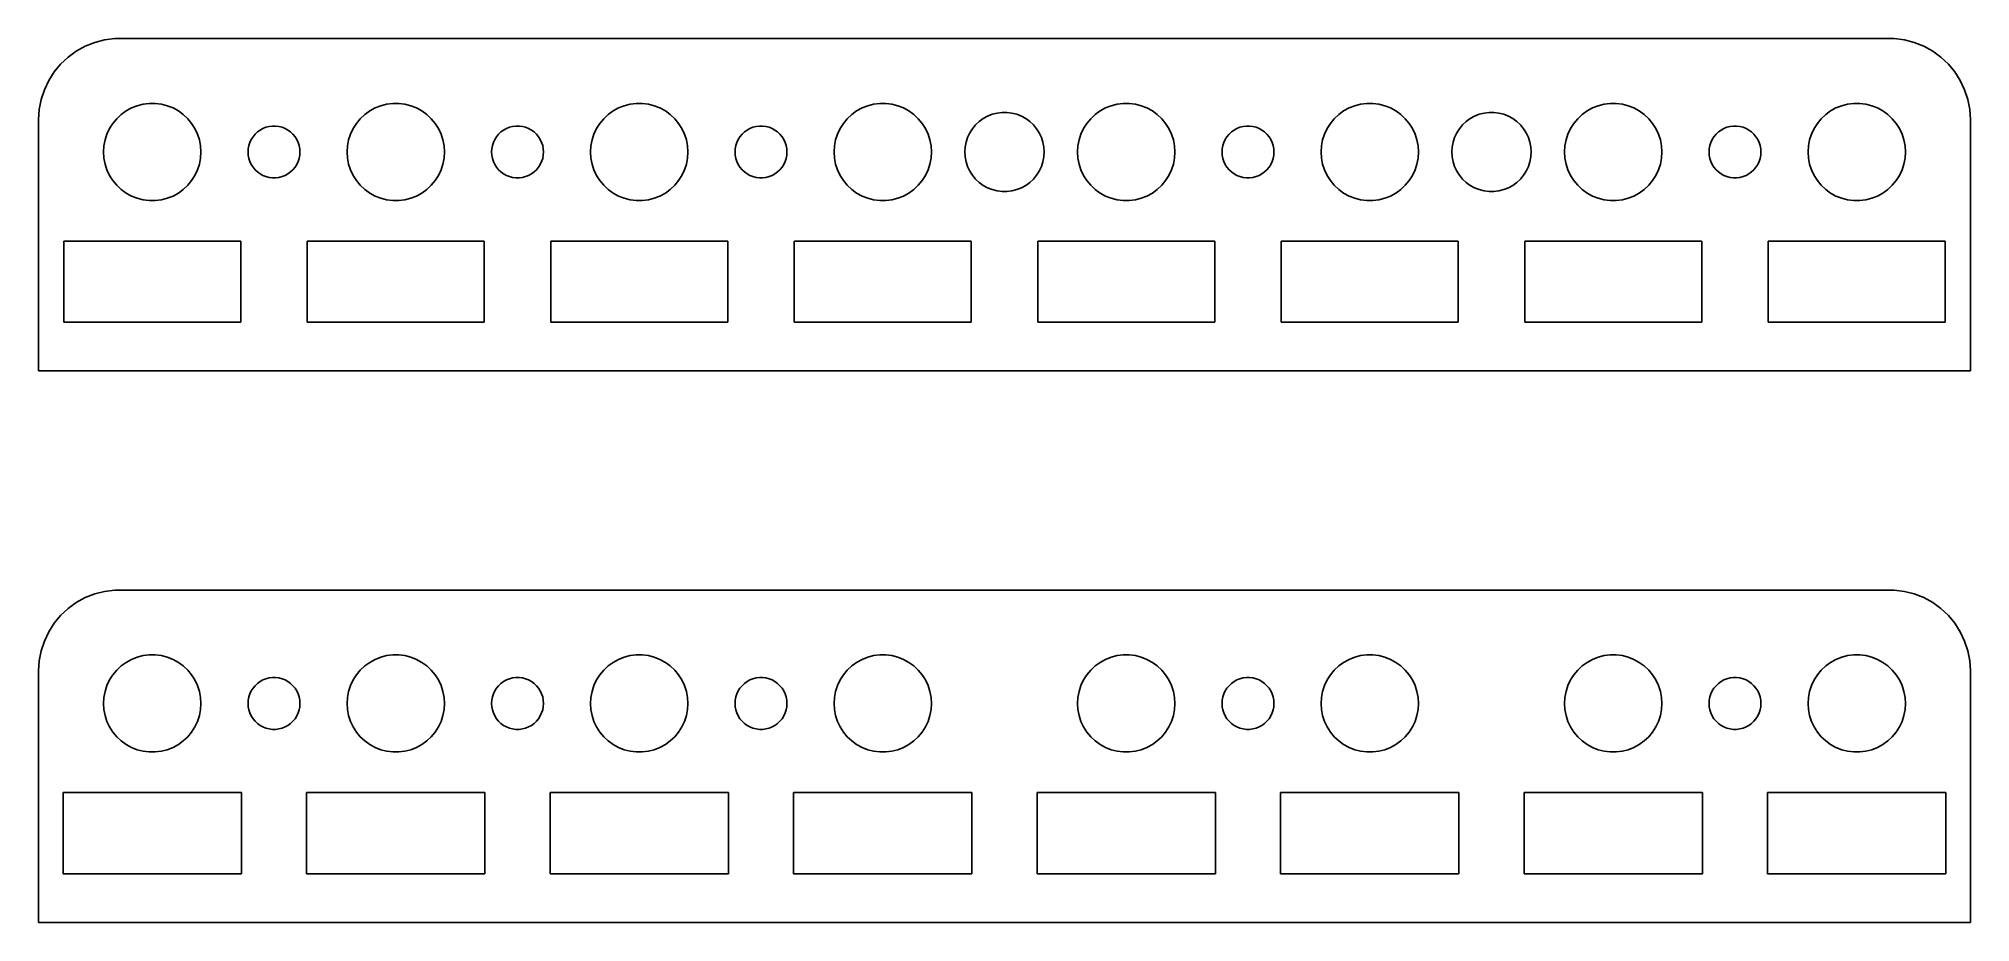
# Model space of a CAD drawing. Header units: metres. Extents: x -29.8 to 29.8, y 0 to 27.2.
import ezdxf

# ---------------------------------------------------------------- set-up
doc = ezdxf.new("R2010")
doc.units = ezdxf.units.M

msp = doc.modelspace()

# ---------------------------------------------------------------- linework, layer by layer
for p, q in [((-28.5896, 26.8608), (-28.8436, 26.6763)), ((-28.3144, 27.0121), (-28.5896, 26.8608)), ((-28.0225, 27.1276), (-28.3144, 27.0121)), ((-27.7184, 27.2057), (-28.0225, 27.1276)), ((-27.407, 27.2451), (-27.7184, 27.2057)), ((27.407, 27.2451), (-27.407, 27.2451)), ((27.7184, 27.2057), (27.407, 27.2451)), ((28.0225, 27.1276), (27.7184, 27.2057)), ((28.3144, 27.0121), (28.0225, 27.1276)), ((28.5896, 26.8608), (28.3144, 27.0121)), ((28.8436, 26.6763), (28.5896, 26.8608)), ((-29.2725, 26.2195), (-29.4408, 25.9544)), ((-29.0724, 26.4614), (-29.2725, 26.2195)), ((-28.8436, 26.6763), (-29.0724, 26.4614)), ((29.0724, 26.4614), (28.8436, 26.6763)), ((29.2725, 26.2195), (29.0724, 26.4614)), ((29.4408, 25.9544), (29.2725, 26.2195)), ((-29.5744, 25.6703), (-29.6714, 25.3717)), ((-29.4408, 25.9544), (-29.5744, 25.6703)), ((29.5744, 25.6703), (29.4408, 25.9544)), ((29.6714, 25.3717), (29.5744, 25.6703)), ((-29.7303, 25.0633), (-29.75, 24.75)), ((-29.6714, 25.3717), (-29.7303, 25.0633)), ((-27.2061, 24.9058), (-27.0537, 25.0165)), ((-27.0537, 25.0165), (-26.8887, 25.1072)), ((-26.8887, 25.1072), (-26.7135, 25.1766)), ((-26.7135, 25.1766), (-26.5311, 25.2234)), ((-26.5311, 25.2234), (-26.3442, 25.247)), ((-26.3442, 25.247), (-26.1558, 25.247)), ((-26.1558, 25.247), (-25.9689, 25.2234)), ((-25.9689, 25.2234), (-25.7865, 25.1766)), ((-25.7865, 25.1766), (-25.6113, 25.1072)), ((-25.6113, 25.1072), (-25.4463, 25.0165)), ((-25.4463, 25.0165), (-25.2939, 24.9058)), ((-19.7061, 24.9058), (-19.5537, 25.0165)), ((-19.5537, 25.0165), (-19.3887, 25.1072)), ((-19.3887, 25.1072), (-19.2135, 25.1766)), ((-19.2135, 25.1766), (-19.0311, 25.2234)), ((-19.0311, 25.2234), (-18.8442, 25.247)), ((-18.8442, 25.247), (-18.6558, 25.247)), ((-18.6558, 25.247), (-18.4689, 25.2234)), ((-18.4689, 25.2234), (-18.2865, 25.1766)), ((-18.2865, 25.1766), (-18.1113, 25.1072)), ((-18.1113, 25.1072), (-17.9463, 25.0165)), ((-17.9463, 25.0165), (-17.7939, 24.9058)), ((-12.2061, 24.9058), (-12.0537, 25.0165)), ((-12.0537, 25.0165), (-11.8887, 25.1072)), ((-11.8887, 25.1072), (-11.7135, 25.1766)), ((-11.7135, 25.1766), (-11.5311, 25.2234)), ((-11.5311, 25.2234), (-11.3442, 25.247)), ((-11.3442, 25.247), (-11.1558, 25.247)), ((-11.1558, 25.247), (-10.9689, 25.2234)), ((-10.9689, 25.2234), (-10.7865, 25.1766)), ((-10.7865, 25.1766), (-10.6113, 25.1072)), ((-10.6113, 25.1072), (-10.4463, 25.0165)), ((-10.4463, 25.0165), (-10.2939, 24.9058)), ((-4.70613, 24.9058), (-4.55373, 25.0165)), ((-4.55373, 25.0165), (-4.38866, 25.1072)), ((-4.38866, 25.1072), (-4.21352, 25.1766)), ((-4.21352, 25.1766), (-4.03107, 25.2234)), ((-4.03107, 25.2234), (-3.84418, 25.247)), ((-3.84418, 25.247), (-3.65581, 25.247)), ((-3.65581, 25.247), (-3.46892, 25.2234)), ((-3.46892, 25.2234), (-3.28647, 25.1766)), ((-3.28647, 25.1766), (-3.11133, 25.1072)), ((-3.11133, 25.1072), (-2.94626, 25.0165)), ((-2.94626, 25.0165), (-2.79385, 24.9058)), ((2.79385, 24.9058), (2.94626, 25.0165)), ((2.94626, 25.0165), (3.11133, 25.1072)), ((3.11133, 25.1072), (3.28647, 25.1766)), ((3.28647, 25.1766), (3.46892, 25.2234)), ((3.46892, 25.2234), (3.65581, 25.247)), ((3.65581, 25.247), (3.84418, 25.247)), ((3.84418, 25.247), (4.03107, 25.2234)), ((4.03107, 25.2234), (4.21352, 25.1766)), ((4.21352, 25.1766), (4.38866, 25.1072)), ((4.38866, 25.1072), (4.55373, 25.0165)), ((4.55373, 25.0165), (4.70613, 24.9058)), ((10.2939, 24.9058), (10.4463, 25.0165)), ((10.4463, 25.0165), (10.6113, 25.1072)), ((10.6113, 25.1072), (10.7865, 25.1766)), ((10.7865, 25.1766), (10.9689, 25.2234)), ((10.9689, 25.2234), (11.1558, 25.247)), ((11.1558, 25.247), (11.3442, 25.247)), ((11.3442, 25.247), (11.5311, 25.2234)), ((11.5311, 25.2234), (11.7135, 25.1766)), ((11.7135, 25.1766), (11.8887, 25.1072)), ((11.8887, 25.1072), (12.0537, 25.0165)), ((12.0537, 25.0165), (12.2061, 24.9058)), ((17.7939, 24.9058), (17.9463, 25.0165)), ((17.9463, 25.0165), (18.1113, 25.1072)), ((18.1113, 25.1072), (18.2865, 25.1766)), ((18.2865, 25.1766), (18.4689, 25.2234)), ((18.4689, 25.2234), (18.6558, 25.247)), ((18.6558, 25.247), (18.8442, 25.247)), ((18.8442, 25.247), (19.0311, 25.2234)), ((19.0311, 25.2234), (19.2135, 25.1766)), ((19.2135, 25.1766), (19.3887, 25.1072)), ((19.3887, 25.1072), (19.5537, 25.0165)), ((19.5537, 25.0165), (19.7061, 24.9058)), ((25.2939, 24.9058), (25.4463, 25.0165)), ((25.4463, 25.0165), (25.6113, 25.1072)), ((25.6113, 25.1072), (25.7865, 25.1766)), ((25.7865, 25.1766), (25.9689, 25.2234)), ((25.9689, 25.2234), (26.1558, 25.247)), ((26.1558, 25.247), (26.3442, 25.247)), ((26.3442, 25.247), (26.5311, 25.2234)), ((26.5311, 25.2234), (26.7135, 25.1766)), ((26.7135, 25.1766), (26.8887, 25.1072)), ((26.8887, 25.1072), (27.0537, 25.0165)), ((27.0537, 25.0165), (27.2061, 24.9058)), ((29.7303, 25.0633), (29.6714, 25.3717)), ((29.75, 24.75), (29.7303, 25.0633)), ((-29.75, 24.75), (-29.75, 17)), ((-27.6447, 24.3022), (-27.5645, 24.4726)), ((-27.5645, 24.4726), (-27.4635, 24.6317)), ((-27.4635, 24.6317), (-27.3434, 24.7768)), ((-27.3434, 24.7768), (-27.2061, 24.9058)), ((-25.2939, 24.9058), (-25.1565, 24.7768)), ((-25.1565, 24.7768), (-25.0365, 24.6317)), ((-25.0365, 24.6317), (-24.9355, 24.4726)), ((-24.9355, 24.4726), (-24.8553, 24.3022)), ((-23.0099, 24.3664), (-22.9286, 24.4255)), ((-22.9286, 24.4255), (-22.8406, 24.4738)), ((-22.8406, 24.4738), (-22.7472, 24.5108)), ((-22.7472, 24.5108), (-22.6499, 24.5358)), ((-22.6499, 24.5358), (-22.5502, 24.5484)), ((-22.5502, 24.5484), (-22.4498, 24.5484)), ((-22.4498, 24.5484), (-22.3501, 24.5358)), ((-22.3501, 24.5358), (-22.2528, 24.5108)), ((-22.2528, 24.5108), (-22.1594, 24.4738)), ((-22.1594, 24.4738), (-22.0713, 24.4255)), ((-22.0713, 24.4255), (-21.9901, 24.3664)), ((-20.1447, 24.3022), (-20.0645, 24.4726)), ((-20.0645, 24.4726), (-19.9635, 24.6317)), ((-19.9635, 24.6317), (-19.8434, 24.7768)), ((-19.8434, 24.7768), (-19.7061, 24.9058)), ((-17.7939, 24.9058), (-17.6565, 24.7768)), ((-17.6565, 24.7768), (-17.5365, 24.6317)), ((-17.5365, 24.6317), (-17.4355, 24.4726)), ((-17.4355, 24.4726), (-17.3553, 24.3022)), ((-15.5099, 24.3664), (-15.4286, 24.4255)), ((-15.4286, 24.4255), (-15.3406, 24.4738)), ((-15.3406, 24.4738), (-15.2472, 24.5108)), ((-15.2472, 24.5108), (-15.1499, 24.5358)), ((-15.1499, 24.5358), (-15.0502, 24.5484)), ((-15.0502, 24.5484), (-14.9498, 24.5484)), ((-14.9498, 24.5484), (-14.8501, 24.5358)), ((-14.8501, 24.5358), (-14.7528, 24.5108)), ((-14.7528, 24.5108), (-14.6594, 24.4738)), ((-14.6594, 24.4738), (-14.5713, 24.4255)), ((-14.5713, 24.4255), (-14.4901, 24.3664)), ((-12.6447, 24.3022), (-12.5645, 24.4726)), ((-12.5645, 24.4726), (-12.4635, 24.6317)), ((-12.4635, 24.6317), (-12.3434, 24.7768)), ((-12.3434, 24.7768), (-12.2061, 24.9058)), ((-10.2939, 24.9058), (-10.1565, 24.7768)), ((-10.1565, 24.7768), (-10.0365, 24.6317)), ((-10.0365, 24.6317), (-9.93553, 24.4726)), ((-9.93553, 24.4726), (-9.85533, 24.3022)), ((-8.00993, 24.3664), (-7.92865, 24.4255)), ((-7.92865, 24.4255), (-7.84062, 24.4738)), ((-7.84062, 24.4738), (-7.74721, 24.5108)), ((-7.74721, 24.5108), (-7.6499, 24.5358)), ((-7.6499, 24.5358), (-7.55023, 24.5484)), ((-7.55023, 24.5484), (-7.44975, 24.5484)), ((-7.44975, 24.5484), (-7.35008, 24.5358)), ((-7.35008, 24.5358), (-7.25278, 24.5108)), ((-7.25278, 24.5108), (-7.15936, 24.4738)), ((-7.15936, 24.4738), (-7.07133, 24.4255)), ((-7.07133, 24.4255), (-6.99005, 24.3664)), ((-5.14465, 24.3022), (-5.06445, 24.4726)), ((-5.06445, 24.4726), (-4.96352, 24.6317)), ((-4.96352, 24.6317), (-4.84344, 24.7768)), ((-4.84344, 24.7768), (-4.70613, 24.9058)), ((-2.79385, 24.9058), (-2.65654, 24.7768)), ((-2.65654, 24.7768), (-2.53647, 24.6317)), ((-2.53647, 24.6317), (-2.43553, 24.4726)), ((-2.43553, 24.4726), (-2.35533, 24.3022)), ((-1.0696, 24.338), (-0.98747, 24.4674)), ((-0.98747, 24.4674), (-0.88975, 24.5855)), ((-0.88975, 24.5855), (-0.77803, 24.6905)), ((-0.77803, 24.6905), (-0.65402, 24.7806)), ((-0.65402, 24.7806), (-0.5197, 24.8544)), ((-0.5197, 24.8544), (-0.37718, 24.9108)), ((-0.37718, 24.9108), (-0.22871, 24.949)), ((-0.22871, 24.949), (-0.07663, 24.9682)), ((-0.07663, 24.9682), (0.07663, 24.9682)), ((0.07663, 24.9682), (0.22871, 24.949)), ((0.22871, 24.949), (0.37718, 24.9108)), ((0.37718, 24.9108), (0.5197, 24.8544)), ((0.5197, 24.8544), (0.65402, 24.7806)), ((0.65402, 24.7806), (0.77803, 24.6905)), ((0.77803, 24.6905), (0.88975, 24.5855)), ((0.88975, 24.5855), (0.98747, 24.4674)), ((0.98747, 24.4674), (1.0696, 24.338)), ((2.35533, 24.3022), (2.43553, 24.4726)), ((2.43553, 24.4726), (2.53647, 24.6317)), ((2.53647, 24.6317), (2.65654, 24.7768)), ((2.65654, 24.7768), (2.79385, 24.9058)), ((4.70613, 24.9058), (4.84344, 24.7768)), ((4.84344, 24.7768), (4.96352, 24.6317)), ((4.96352, 24.6317), (5.06445, 24.4726)), ((5.06445, 24.4726), (5.14465, 24.3022)), ((6.99005, 24.3664), (7.07133, 24.4255)), ((7.07133, 24.4255), (7.15936, 24.4738)), ((7.15936, 24.4738), (7.25278, 24.5108)), ((7.25278, 24.5108), (7.35008, 24.5358)), ((7.35008, 24.5358), (7.44975, 24.5484)), ((7.44975, 24.5484), (7.55023, 24.5484)), ((7.55023, 24.5484), (7.6499, 24.5358)), ((7.6499, 24.5358), (7.74721, 24.5108)), ((7.74721, 24.5108), (7.84062, 24.4738)), ((7.84062, 24.4738), (7.92865, 24.4255)), ((7.92865, 24.4255), (8.00993, 24.3664)), ((9.85533, 24.3022), (9.93553, 24.4726)), ((9.93553, 24.4726), (10.0365, 24.6317)), ((10.0365, 24.6317), (10.1565, 24.7768)), ((10.1565, 24.7768), (10.2939, 24.9058)), ((12.2061, 24.9058), (12.3434, 24.7768)), ((12.3434, 24.7768), (12.4635, 24.6317)), ((12.4635, 24.6317), (12.5645, 24.4726)), ((12.5645, 24.4726), (12.6447, 24.3022)), ((13.9304, 24.338), (14.0125, 24.4674)), ((14.0125, 24.4674), (14.1102, 24.5855)), ((14.1102, 24.5855), (14.222, 24.6905)), ((14.222, 24.6905), (14.346, 24.7806)), ((14.346, 24.7806), (14.4803, 24.8544)), ((14.4803, 24.8544), (14.6228, 24.9108)), ((14.6228, 24.9108), (14.7713, 24.949)), ((14.7713, 24.949), (14.9234, 24.9682)), ((14.9234, 24.9682), (15.0766, 24.9682)), ((15.0766, 24.9682), (15.2287, 24.949)), ((15.2287, 24.949), (15.3772, 24.9108)), ((15.3772, 24.9108), (15.5197, 24.8544)), ((15.5197, 24.8544), (15.654, 24.7806)), ((15.654, 24.7806), (15.778, 24.6905)), ((15.778, 24.6905), (15.8898, 24.5855)), ((15.8898, 24.5855), (15.9875, 24.4674)), ((15.9875, 24.4674), (16.0696, 24.338)), ((17.3553, 24.3022), (17.4355, 24.4726)), ((17.4355, 24.4726), (17.5365, 24.6317)), ((17.5365, 24.6317), (17.6565, 24.7768)), ((17.6565, 24.7768), (17.7939, 24.9058)), ((19.7061, 24.9058), (19.8434, 24.7768)), ((19.8434, 24.7768), (19.9635, 24.6317)), ((19.9635, 24.6317), (20.0645, 24.4726)), ((20.0645, 24.4726), (20.1447, 24.3022)), ((21.9901, 24.3664), (22.0713, 24.4255)), ((22.0713, 24.4255), (22.1594, 24.4738)), ((22.1594, 24.4738), (22.2528, 24.5108)), ((22.2528, 24.5108), (22.3501, 24.5358)), ((22.3501, 24.5358), (22.4498, 24.5484)), ((22.4498, 24.5484), (22.5502, 24.5484)), ((22.5502, 24.5484), (22.6499, 24.5358)), ((22.6499, 24.5358), (22.7472, 24.5108)), ((22.7472, 24.5108), (22.8406, 24.4738)), ((22.8406, 24.4738), (22.9286, 24.4255)), ((22.9286, 24.4255), (23.0099, 24.3664)), ((24.8553, 24.3022), (24.9355, 24.4726)), ((24.9355, 24.4726), (25.0365, 24.6317)), ((25.0365, 24.6317), (25.1565, 24.7768)), ((25.1565, 24.7768), (25.2939, 24.9058)), ((27.2061, 24.9058), (27.3434, 24.7768)), ((27.3434, 24.7768), (27.4635, 24.6317)), ((27.4635, 24.6317), (27.5645, 24.4726)), ((27.5645, 24.4726), (27.6447, 24.3022)), ((29.75, 17), (29.75, 24.75)), ((-27.75, 23.75), (-27.7382, 23.938)), ((-27.7382, 23.938), (-27.7029, 24.123)), ((-27.7029, 24.123), (-27.6447, 24.3022)), ((-24.8553, 24.3022), (-24.7971, 24.123)), ((-24.7971, 24.123), (-24.7618, 23.938)), ((-24.7618, 23.938), (-24.75, 23.75)), ((-23.3, 23.75), (-23.2937, 23.8503)), ((-23.2937, 23.8503), (-23.2749, 23.9489)), ((-23.2749, 23.9489), (-23.2438, 24.0445)), ((-23.2438, 24.0445), (-23.201, 24.1354)), ((-23.201, 24.1354), (-23.1472, 24.2202)), ((-23.1472, 24.2202), (-23.0832, 24.2976)), ((-23.0832, 24.2976), (-23.0099, 24.3664)), ((-21.9901, 24.3664), (-21.9168, 24.2976)), ((-21.9168, 24.2976), (-21.8528, 24.2202)), ((-21.8528, 24.2202), (-21.799, 24.1354)), ((-21.799, 24.1354), (-21.7562, 24.0445)), ((-21.7562, 24.0445), (-21.7251, 23.9489)), ((-21.7251, 23.9489), (-21.7063, 23.8503)), ((-21.7063, 23.8503), (-21.7, 23.75)), ((-20.25, 23.75), (-20.2382, 23.938)), ((-20.2382, 23.938), (-20.2029, 24.123)), ((-20.2029, 24.123), (-20.1447, 24.3022)), ((-17.3553, 24.3022), (-17.2971, 24.123)), ((-17.2971, 24.123), (-17.2618, 23.938)), ((-17.2618, 23.938), (-17.25, 23.75)), ((-15.8, 23.75), (-15.7937, 23.8503)), ((-15.7937, 23.8503), (-15.7749, 23.9489)), ((-15.7749, 23.9489), (-15.7438, 24.0445)), ((-15.7438, 24.0445), (-15.701, 24.1354)), ((-15.701, 24.1354), (-15.6472, 24.2202)), ((-15.6472, 24.2202), (-15.5832, 24.2976)), ((-15.5832, 24.2976), (-15.5099, 24.3664)), ((-14.4901, 24.3664), (-14.4168, 24.2976)), ((-14.4168, 24.2976), (-14.3528, 24.2202)), ((-14.3528, 24.2202), (-14.299, 24.1354)), ((-14.299, 24.1354), (-14.2562, 24.0445)), ((-14.2562, 24.0445), (-14.2251, 23.9489)), ((-14.2251, 23.9489), (-14.2063, 23.8503)), ((-14.2063, 23.8503), (-14.2, 23.75)), ((-12.75, 23.75), (-12.7382, 23.938)), ((-12.7382, 23.938), (-12.7029, 24.123)), ((-12.7029, 24.123), (-12.6447, 24.3022)), ((-9.85533, 24.3022), (-9.79712, 24.123)), ((-9.79712, 24.123), (-9.76183, 23.938)), ((-9.76183, 23.938), (-9.75, 23.75)), ((-8.29999, 23.75), (-8.29369, 23.8503)), ((-8.29369, 23.8503), (-8.27486, 23.9489)), ((-8.27486, 23.9489), (-8.24382, 24.0445)), ((-8.24382, 24.0445), (-8.20103, 24.1354)), ((-8.20103, 24.1354), (-8.1472, 24.2202)), ((-8.1472, 24.2202), (-8.08316, 24.2976)), ((-8.08316, 24.2976), (-8.00993, 24.3664)), ((-6.99005, 24.3664), (-6.91682, 24.2976)), ((-6.91682, 24.2976), (-6.85278, 24.2202)), ((-6.85278, 24.2202), (-6.79895, 24.1354)), ((-6.79895, 24.1354), (-6.75616, 24.0445)), ((-6.75616, 24.0445), (-6.72513, 23.9489)), ((-6.72513, 23.9489), (-6.7063, 23.8503)), ((-6.7063, 23.8503), (-6.7, 23.75)), ((-5.25, 23.75), (-5.23816, 23.938)), ((-5.23816, 23.938), (-5.20287, 24.123)), ((-5.20287, 24.123), (-5.14465, 24.3022)), ((-2.35533, 24.3022), (-2.29712, 24.123)), ((-2.29712, 24.123), (-2.26183, 23.938)), ((-2.26183, 23.938), (-2.25, 23.75)), ((-1.22058, 23.75), (-1.21095, 23.903)), ((-1.21095, 23.903), (-1.18224, 24.0535)), ((-1.18224, 24.0535), (-1.13487, 24.1993)), ((-1.13487, 24.1993), (-1.0696, 24.338)), ((1.0696, 24.338), (1.13487, 24.1993)), ((1.13487, 24.1993), (1.18224, 24.0535)), ((1.18224, 24.0535), (1.21095, 23.903)), ((1.21095, 23.903), (1.22058, 23.75)), ((2.25, 23.75), (2.26183, 23.938)), ((2.26183, 23.938), (2.29712, 24.123)), ((2.29712, 24.123), (2.35533, 24.3022)), ((5.14465, 24.3022), (5.20287, 24.123)), ((5.20287, 24.123), (5.23816, 23.938)), ((5.23816, 23.938), (5.25, 23.75)), ((6.7, 23.75), (6.7063, 23.8503)), ((6.7063, 23.8503), (6.72513, 23.9489)), ((6.72513, 23.9489), (6.75616, 24.0445)), ((6.75616, 24.0445), (6.79895, 24.1354)), ((6.79895, 24.1354), (6.85278, 24.2202)), ((6.85278, 24.2202), (6.91682, 24.2976)), ((6.91682, 24.2976), (6.99005, 24.3664)), ((8.00993, 24.3664), (8.08316, 24.2976)), ((8.08316, 24.2976), (8.1472, 24.2202)), ((8.1472, 24.2202), (8.20103, 24.1354)), ((8.20103, 24.1354), (8.24382, 24.0445)), ((8.24382, 24.0445), (8.27486, 23.9489)), ((8.27486, 23.9489), (8.29369, 23.8503)), ((8.29369, 23.8503), (8.29999, 23.75)), ((9.75, 23.75), (9.76183, 23.938)), ((9.76183, 23.938), (9.79712, 24.123)), ((9.79712, 24.123), (9.85533, 24.3022)), ((12.6447, 24.3022), (12.7029, 24.123)), ((12.7029, 24.123), (12.7382, 23.938)), ((12.7382, 23.938), (12.75, 23.75)), ((13.7794, 23.75), (13.789, 23.903)), ((13.789, 23.903), (13.8177, 24.0535)), ((13.8177, 24.0535), (13.8651, 24.1993)), ((13.8651, 24.1993), (13.9304, 24.338)), ((16.0696, 24.338), (16.1349, 24.1993)), ((16.1349, 24.1993), (16.1822, 24.0535)), ((16.1822, 24.0535), (16.211, 23.903)), ((16.211, 23.903), (16.2206, 23.75)), ((17.25, 23.75), (17.2618, 23.938)), ((17.2618, 23.938), (17.2971, 24.123)), ((17.2971, 24.123), (17.3553, 24.3022)), ((20.1447, 24.3022), (20.2029, 24.123)), ((20.2029, 24.123), (20.2382, 23.938)), ((20.2382, 23.938), (20.25, 23.75)), ((21.7, 23.75), (21.7063, 23.8503)), ((21.7063, 23.8503), (21.7251, 23.9489)), ((21.7251, 23.9489), (21.7562, 24.0445)), ((21.7562, 24.0445), (21.799, 24.1354)), ((21.799, 24.1354), (21.8528, 24.2202)), ((21.8528, 24.2202), (21.9168, 24.2976)), ((21.9168, 24.2976), (21.9901, 24.3664)), ((23.0099, 24.3664), (23.0832, 24.2976)), ((23.0832, 24.2976), (23.1472, 24.2202)), ((23.1472, 24.2202), (23.201, 24.1354)), ((23.201, 24.1354), (23.2438, 24.0445)), ((23.2438, 24.0445), (23.2749, 23.9489)), ((23.2749, 23.9489), (23.2937, 23.8503)), ((23.2937, 23.8503), (23.3, 23.75)), ((24.75, 23.75), (24.7618, 23.938)), ((24.7618, 23.938), (24.7971, 24.123)), ((24.7971, 24.123), (24.8553, 24.3022)), ((27.6447, 24.3022), (27.7029, 24.123)), ((27.7029, 24.123), (27.7382, 23.938)), ((27.7382, 23.938), (27.75, 23.75)), ((-27.7382, 23.562), (-27.75, 23.75)), ((-27.7029, 23.377), (-27.7382, 23.562)), ((-27.6447, 23.1978), (-27.7029, 23.377)), ((-24.7971, 23.377), (-24.8553, 23.1978)), ((-24.7618, 23.562), (-24.7971, 23.377)), ((-24.75, 23.75), (-24.7618, 23.562)), ((-23.2937, 23.6497), (-23.3, 23.75)), ((-23.2749, 23.551), (-23.2937, 23.6497)), ((-23.2438, 23.4555), (-23.2749, 23.551)), ((-23.201, 23.3646), (-23.2438, 23.4555)), ((-23.1472, 23.2798), (-23.201, 23.3646)), ((-23.0832, 23.2024), (-23.1472, 23.2798)), ((-21.8528, 23.2798), (-21.9168, 23.2024)), ((-21.799, 23.3646), (-21.8528, 23.2798)), ((-21.7562, 23.4555), (-21.799, 23.3646)), ((-21.7251, 23.551), (-21.7562, 23.4555)), ((-21.7063, 23.6497), (-21.7251, 23.551)), ((-21.7, 23.75), (-21.7063, 23.6497)), ((-20.2382, 23.562), (-20.25, 23.75)), ((-20.2029, 23.377), (-20.2382, 23.562)), ((-20.1447, 23.1978), (-20.2029, 23.377)), ((-17.2971, 23.377), (-17.3553, 23.1978)), ((-17.2618, 23.562), (-17.2971, 23.377)), ((-17.25, 23.75), (-17.2618, 23.562)), ((-15.7937, 23.6497), (-15.8, 23.75)), ((-15.7749, 23.551), (-15.7937, 23.6497)), ((-15.7438, 23.4555), (-15.7749, 23.551)), ((-15.701, 23.3646), (-15.7438, 23.4555)), ((-15.6472, 23.2798), (-15.701, 23.3646)), ((-15.5832, 23.2024), (-15.6472, 23.2798)), ((-14.3528, 23.2798), (-14.4168, 23.2024)), ((-14.299, 23.3646), (-14.3528, 23.2798)), ((-14.2562, 23.4555), (-14.299, 23.3646)), ((-14.2251, 23.551), (-14.2562, 23.4555)), ((-14.2063, 23.6497), (-14.2251, 23.551)), ((-14.2, 23.75), (-14.2063, 23.6497)), ((-12.7382, 23.562), (-12.75, 23.75)), ((-12.7029, 23.377), (-12.7382, 23.562)), ((-12.6447, 23.1978), (-12.7029, 23.377)), ((-9.79712, 23.377), (-9.85533, 23.1978)), ((-9.76183, 23.562), (-9.79712, 23.377)), ((-9.75, 23.75), (-9.76183, 23.562)), ((-8.29369, 23.6497), (-8.29999, 23.75)), ((-8.27486, 23.551), (-8.29369, 23.6497)), ((-8.24382, 23.4555), (-8.27486, 23.551)), ((-8.20103, 23.3646), (-8.24382, 23.4555)), ((-8.1472, 23.2798), (-8.20103, 23.3646)), ((-8.08316, 23.2024), (-8.1472, 23.2798)), ((-6.85278, 23.2798), (-6.91682, 23.2024)), ((-6.79895, 23.3646), (-6.85278, 23.2798)), ((-6.75616, 23.4555), (-6.79895, 23.3646)), ((-6.72513, 23.551), (-6.75616, 23.4555)), ((-6.7063, 23.6497), (-6.72513, 23.551)), ((-6.7, 23.75), (-6.7063, 23.6497)), ((-5.23816, 23.562), (-5.25, 23.75)), ((-5.20287, 23.377), (-5.23816, 23.562)), ((-5.14465, 23.1978), (-5.20287, 23.377)), ((-2.29712, 23.377), (-2.35533, 23.1978)), ((-2.26183, 23.562), (-2.29712, 23.377)), ((-2.25, 23.75), (-2.26183, 23.562)), ((-1.21095, 23.597), (-1.22058, 23.75)), ((-1.18224, 23.4464), (-1.21095, 23.597)), ((-1.13487, 23.3007), (-1.18224, 23.4464)), ((-1.0696, 23.162), (-1.13487, 23.3007)), ((1.13487, 23.3007), (1.0696, 23.162)), ((1.18224, 23.4464), (1.13487, 23.3007)), ((1.21095, 23.597), (1.18224, 23.4464)), ((1.22058, 23.75), (1.21095, 23.597)), ((2.26183, 23.562), (2.25, 23.75)), ((2.29712, 23.377), (2.26183, 23.562)), ((2.35533, 23.1978), (2.29712, 23.377)), ((5.20287, 23.377), (5.14465, 23.1978)), ((5.23816, 23.562), (5.20287, 23.377)), ((5.25, 23.75), (5.23816, 23.562)), ((6.7063, 23.6497), (6.7, 23.75)), ((6.72513, 23.551), (6.7063, 23.6497)), ((6.75616, 23.4555), (6.72513, 23.551)), ((6.79895, 23.3646), (6.75616, 23.4555)), ((6.85278, 23.2798), (6.79895, 23.3646)), ((6.91682, 23.2024), (6.85278, 23.2798)), ((8.1472, 23.2798), (8.08316, 23.2024)), ((8.20103, 23.3646), (8.1472, 23.2798)), ((8.24382, 23.4555), (8.20103, 23.3646)), ((8.27486, 23.551), (8.24382, 23.4555)), ((8.29369, 23.6497), (8.27486, 23.551)), ((8.29999, 23.75), (8.29369, 23.6497)), ((9.76183, 23.562), (9.75, 23.75)), ((9.79712, 23.377), (9.76183, 23.562)), ((9.85533, 23.1978), (9.79712, 23.377)), ((12.7029, 23.377), (12.6447, 23.1978)), ((12.7382, 23.562), (12.7029, 23.377)), ((12.75, 23.75), (12.7382, 23.562)), ((13.789, 23.597), (13.7794, 23.75)), ((13.8177, 23.4464), (13.789, 23.597)), ((13.8651, 23.3007), (13.8177, 23.4464)), ((13.9304, 23.162), (13.8651, 23.3007)), ((16.1349, 23.3007), (16.0696, 23.162)), ((16.1822, 23.4464), (16.1349, 23.3007)), ((16.211, 23.597), (16.1822, 23.4464)), ((16.2206, 23.75), (16.211, 23.597)), ((17.2618, 23.562), (17.25, 23.75)), ((17.2971, 23.377), (17.2618, 23.562)), ((17.3553, 23.1978), (17.2971, 23.377)), ((20.2029, 23.377), (20.1447, 23.1978)), ((20.2382, 23.562), (20.2029, 23.377)), ((20.25, 23.75), (20.2382, 23.562)), ((21.7063, 23.6497), (21.7, 23.75)), ((21.7251, 23.551), (21.7063, 23.6497)), ((21.7562, 23.4555), (21.7251, 23.551)), ((21.799, 23.3646), (21.7562, 23.4555)), ((21.8528, 23.2798), (21.799, 23.3646)), ((21.9168, 23.2024), (21.8528, 23.2798)), ((23.1472, 23.2798), (23.0832, 23.2024)), ((23.201, 23.3646), (23.1472, 23.2798)), ((23.2438, 23.4555), (23.201, 23.3646)), ((23.2749, 23.551), (23.2438, 23.4555)), ((23.2937, 23.6497), (23.2749, 23.551)), ((23.3, 23.75), (23.2937, 23.6497)), ((24.7618, 23.562), (24.75, 23.75)), ((24.7971, 23.377), (24.7618, 23.562)), ((24.8553, 23.1978), (24.7971, 23.377)), ((27.7029, 23.377), (27.6447, 23.1978)), ((27.7382, 23.562), (27.7029, 23.377)), ((27.75, 23.75), (27.7382, 23.562)), ((-27.5645, 23.0274), (-27.6447, 23.1978)), ((-27.4635, 22.8683), (-27.5645, 23.0274)), ((-27.3434, 22.7232), (-27.4635, 22.8683)), ((-27.2061, 22.5942), (-27.3434, 22.7232)), ((-25.1565, 22.7232), (-25.2939, 22.5942)), ((-25.0365, 22.8683), (-25.1565, 22.7232)), ((-24.9355, 23.0274), (-25.0365, 22.8683)), ((-24.8553, 23.1978), (-24.9355, 23.0274)), ((-23.0099, 23.1336), (-23.0832, 23.2024)), ((-22.9286, 23.0745), (-23.0099, 23.1336)), ((-22.8406, 23.0261), (-22.9286, 23.0745)), ((-22.7472, 22.9892), (-22.8406, 23.0261)), ((-22.6499, 22.9642), (-22.7472, 22.9892)), ((-22.5502, 22.9516), (-22.6499, 22.9642)), ((-22.4498, 22.9516), (-22.5502, 22.9516)), ((-22.3501, 22.9642), (-22.4498, 22.9516)), ((-22.2528, 22.9892), (-22.3501, 22.9642)), ((-22.1594, 23.0261), (-22.2528, 22.9892)), ((-22.0713, 23.0745), (-22.1594, 23.0261)), ((-21.9901, 23.1336), (-22.0713, 23.0745)), ((-21.9168, 23.2024), (-21.9901, 23.1336)), ((-20.0645, 23.0274), (-20.1447, 23.1978)), ((-19.9635, 22.8683), (-20.0645, 23.0274)), ((-19.8434, 22.7232), (-19.9635, 22.8683)), ((-19.7061, 22.5942), (-19.8434, 22.7232)), ((-17.6565, 22.7232), (-17.7939, 22.5942)), ((-17.5365, 22.8683), (-17.6565, 22.7232)), ((-17.4355, 23.0274), (-17.5365, 22.8683)), ((-17.3553, 23.1978), (-17.4355, 23.0274)), ((-15.5099, 23.1336), (-15.5832, 23.2024)), ((-15.4286, 23.0745), (-15.5099, 23.1336)), ((-15.3406, 23.0261), (-15.4286, 23.0745)), ((-15.2472, 22.9892), (-15.3406, 23.0261)), ((-15.1499, 22.9642), (-15.2472, 22.9892)), ((-15.0502, 22.9516), (-15.1499, 22.9642)), ((-14.9498, 22.9516), (-15.0502, 22.9516)), ((-14.8501, 22.9642), (-14.9498, 22.9516)), ((-14.7528, 22.9892), (-14.8501, 22.9642)), ((-14.6594, 23.0261), (-14.7528, 22.9892)), ((-14.5713, 23.0745), (-14.6594, 23.0261)), ((-14.4901, 23.1336), (-14.5713, 23.0745)), ((-14.4168, 23.2024), (-14.4901, 23.1336)), ((-12.5645, 23.0274), (-12.6447, 23.1978)), ((-12.4635, 22.8683), (-12.5645, 23.0274)), ((-12.3434, 22.7232), (-12.4635, 22.8683)), ((-12.2061, 22.5942), (-12.3434, 22.7232)), ((-10.1565, 22.7232), (-10.2939, 22.5942)), ((-10.0365, 22.8683), (-10.1565, 22.7232)), ((-9.93553, 23.0274), (-10.0365, 22.8683)), ((-9.85533, 23.1978), (-9.93553, 23.0274)), ((-8.00993, 23.1336), (-8.08316, 23.2024)), ((-7.92865, 23.0745), (-8.00993, 23.1336)), ((-7.84062, 23.0261), (-7.92865, 23.0745)), ((-7.74721, 22.9892), (-7.84062, 23.0261)), ((-7.6499, 22.9642), (-7.74721, 22.9892)), ((-7.55023, 22.9516), (-7.6499, 22.9642)), ((-7.44975, 22.9516), (-7.55023, 22.9516)), ((-7.35008, 22.9642), (-7.44975, 22.9516)), ((-7.25278, 22.9892), (-7.35008, 22.9642)), ((-7.15936, 23.0261), (-7.25278, 22.9892)), ((-7.07133, 23.0745), (-7.15936, 23.0261)), ((-6.99005, 23.1336), (-7.07133, 23.0745)), ((-6.91682, 23.2024), (-6.99005, 23.1336)), ((-5.06445, 23.0274), (-5.14465, 23.1978)), ((-4.96352, 22.8683), (-5.06445, 23.0274)), ((-4.84344, 22.7232), (-4.96352, 22.8683)), ((-4.70613, 22.5942), (-4.84344, 22.7232)), ((-2.65654, 22.7232), (-2.79385, 22.5942)), ((-2.53647, 22.8683), (-2.65654, 22.7232)), ((-2.43553, 23.0274), (-2.53647, 22.8683)), ((-2.35533, 23.1978), (-2.43553, 23.0274)), ((-0.98747, 23.0325), (-1.0696, 23.162)), ((-0.88975, 22.9144), (-0.98747, 23.0325)), ((-0.77803, 22.8095), (-0.88975, 22.9144)), ((-0.65402, 22.7194), (-0.77803, 22.8095)), ((-0.5197, 22.6456), (-0.65402, 22.7194)), ((-0.37718, 22.5891), (-0.5197, 22.6456)), ((0.5197, 22.6456), (0.37718, 22.5891)), ((0.65402, 22.7194), (0.5197, 22.6456)), ((0.77803, 22.8095), (0.65402, 22.7194)), ((0.88975, 22.9144), (0.77803, 22.8095)), ((0.98747, 23.0325), (0.88975, 22.9144)), ((1.0696, 23.162), (0.98747, 23.0325)), ((2.43553, 23.0274), (2.35533, 23.1978)), ((2.53647, 22.8683), (2.43553, 23.0274)), ((2.65654, 22.7232), (2.53647, 22.8683)), ((2.79385, 22.5942), (2.65654, 22.7232)), ((4.84344, 22.7232), (4.70613, 22.5942)), ((4.96352, 22.8683), (4.84344, 22.7232)), ((5.06445, 23.0274), (4.96352, 22.8683)), ((5.14465, 23.1978), (5.06445, 23.0274)), ((6.99005, 23.1336), (6.91682, 23.2024)), ((7.07133, 23.0745), (6.99005, 23.1336)), ((7.15936, 23.0261), (7.07133, 23.0745)), ((7.25278, 22.9892), (7.15936, 23.0261)), ((7.35008, 22.9642), (7.25278, 22.9892)), ((7.44975, 22.9516), (7.35008, 22.9642)), ((7.55023, 22.9516), (7.44975, 22.9516)), ((7.6499, 22.9642), (7.55023, 22.9516)), ((7.74721, 22.9892), (7.6499, 22.9642)), ((7.84062, 23.0261), (7.74721, 22.9892)), ((7.92865, 23.0745), (7.84062, 23.0261)), ((8.00993, 23.1336), (7.92865, 23.0745)), ((8.08316, 23.2024), (8.00993, 23.1336)), ((9.93553, 23.0274), (9.85533, 23.1978)), ((10.0365, 22.8683), (9.93553, 23.0274)), ((10.1565, 22.7232), (10.0365, 22.8683)), ((10.2939, 22.5942), (10.1565, 22.7232)), ((12.3434, 22.7232), (12.2061, 22.5942)), ((12.4635, 22.8683), (12.3434, 22.7232)), ((12.5645, 23.0274), (12.4635, 22.8683)), ((12.6447, 23.1978), (12.5645, 23.0274)), ((14.0125, 23.0325), (13.9304, 23.162)), ((14.1102, 22.9144), (14.0125, 23.0325)), ((14.222, 22.8095), (14.1102, 22.9144)), ((14.346, 22.7194), (14.222, 22.8095)), ((14.4803, 22.6456), (14.346, 22.7194)), ((14.6228, 22.5891), (14.4803, 22.6456)), ((15.5197, 22.6456), (15.3772, 22.5891)), ((15.654, 22.7194), (15.5197, 22.6456)), ((15.778, 22.8095), (15.654, 22.7194)), ((15.8898, 22.9144), (15.778, 22.8095)), ((15.9875, 23.0325), (15.8898, 22.9144)), ((16.0696, 23.162), (15.9875, 23.0325)), ((17.4355, 23.0274), (17.3553, 23.1978)), ((17.5365, 22.8683), (17.4355, 23.0274)), ((17.6565, 22.7232), (17.5365, 22.8683)), ((17.7939, 22.5942), (17.6565, 22.7232)), ((19.8434, 22.7232), (19.7061, 22.5942)), ((19.9635, 22.8683), (19.8434, 22.7232)), ((20.0645, 23.0274), (19.9635, 22.8683)), ((20.1447, 23.1978), (20.0645, 23.0274)), ((21.9901, 23.1336), (21.9168, 23.2024)), ((22.0713, 23.0745), (21.9901, 23.1336)), ((22.1594, 23.0261), (22.0713, 23.0745)), ((22.2528, 22.9892), (22.1594, 23.0261)), ((22.3501, 22.9642), (22.2528, 22.9892)), ((22.4498, 22.9516), (22.3501, 22.9642)), ((22.5502, 22.9516), (22.4498, 22.9516)), ((22.6499, 22.9642), (22.5502, 22.9516)), ((22.7472, 22.9892), (22.6499, 22.9642)), ((22.8406, 23.0261), (22.7472, 22.9892)), ((22.9286, 23.0745), (22.8406, 23.0261)), ((23.0099, 23.1336), (22.9286, 23.0745)), ((23.0832, 23.2024), (23.0099, 23.1336)), ((24.9355, 23.0274), (24.8553, 23.1978)), ((25.0365, 22.8683), (24.9355, 23.0274)), ((25.1565, 22.7232), (25.0365, 22.8683)), ((25.2939, 22.5942), (25.1565, 22.7232)), ((27.3434, 22.7232), (27.2061, 22.5942)), ((27.4635, 22.8683), (27.3434, 22.7232)), ((27.5645, 23.0274), (27.4635, 22.8683)), ((27.6447, 23.1978), (27.5645, 23.0274)), ((-27.0537, 22.4835), (-27.2061, 22.5942)), ((-26.8887, 22.3927), (-27.0537, 22.4835)), ((-26.7135, 22.3234), (-26.8887, 22.3927)), ((-26.5311, 22.2766), (-26.7135, 22.3234)), ((-26.3442, 22.2529), (-26.5311, 22.2766)), ((-26.1558, 22.2529), (-26.3442, 22.2529)), ((-25.9689, 22.2766), (-26.1558, 22.2529)), ((-25.7865, 22.3234), (-25.9689, 22.2766)), ((-25.6113, 22.3927), (-25.7865, 22.3234)), ((-25.4463, 22.4835), (-25.6113, 22.3927)), ((-25.2939, 22.5942), (-25.4463, 22.4835)), ((-19.5537, 22.4835), (-19.7061, 22.5942)), ((-19.3887, 22.3927), (-19.5537, 22.4835)), ((-19.2135, 22.3234), (-19.3887, 22.3927)), ((-19.0311, 22.2766), (-19.2135, 22.3234)), ((-18.8442, 22.2529), (-19.0311, 22.2766)), ((-18.6558, 22.2529), (-18.8442, 22.2529)), ((-18.4689, 22.2766), (-18.6558, 22.2529)), ((-18.2865, 22.3234), (-18.4689, 22.2766)), ((-18.1113, 22.3927), (-18.2865, 22.3234)), ((-17.9463, 22.4835), (-18.1113, 22.3927)), ((-17.7939, 22.5942), (-17.9463, 22.4835)), ((-12.0537, 22.4835), (-12.2061, 22.5942)), ((-11.8887, 22.3927), (-12.0537, 22.4835)), ((-11.7135, 22.3234), (-11.8887, 22.3927)), ((-11.5311, 22.2766), (-11.7135, 22.3234)), ((-11.3442, 22.2529), (-11.5311, 22.2766)), ((-11.1558, 22.2529), (-11.3442, 22.2529)), ((-10.9689, 22.2766), (-11.1558, 22.2529)), ((-10.7865, 22.3234), (-10.9689, 22.2766)), ((-10.6113, 22.3927), (-10.7865, 22.3234)), ((-10.4463, 22.4835), (-10.6113, 22.3927)), ((-10.2939, 22.5942), (-10.4463, 22.4835)), ((-4.55373, 22.4835), (-4.70613, 22.5942)), ((-4.38866, 22.3927), (-4.55373, 22.4835)), ((-4.21352, 22.3234), (-4.38866, 22.3927)), ((-4.03107, 22.2766), (-4.21352, 22.3234)), ((-3.84418, 22.2529), (-4.03107, 22.2766)), ((-3.65581, 22.2529), (-3.84418, 22.2529)), ((-3.46892, 22.2766), (-3.65581, 22.2529)), ((-3.28647, 22.3234), (-3.46892, 22.2766)), ((-3.11133, 22.3927), (-3.28647, 22.3234)), ((-2.94626, 22.4835), (-3.11133, 22.3927)), ((-2.79385, 22.5942), (-2.94626, 22.4835)), ((-0.22871, 22.551), (-0.37718, 22.5891)), ((-0.07663, 22.5318), (-0.22871, 22.551)), ((0.07663, 22.5318), (-0.07663, 22.5318)), ((0.22871, 22.551), (0.07663, 22.5318)), ((0.37718, 22.5891), (0.22871, 22.551)), ((2.94626, 22.4835), (2.79385, 22.5942)), ((3.11133, 22.3927), (2.94626, 22.4835)), ((3.28647, 22.3234), (3.11133, 22.3927)), ((3.46892, 22.2766), (3.28647, 22.3234)), ((3.65581, 22.2529), (3.46892, 22.2766)), ((3.84418, 22.2529), (3.65581, 22.2529)), ((4.03107, 22.2766), (3.84418, 22.2529)), ((4.21352, 22.3234), (4.03107, 22.2766)), ((4.38866, 22.3927), (4.21352, 22.3234)), ((4.55373, 22.4835), (4.38866, 22.3927)), ((4.70613, 22.5942), (4.55373, 22.4835)), ((10.4463, 22.4835), (10.2939, 22.5942)), ((10.6113, 22.3927), (10.4463, 22.4835)), ((10.7865, 22.3234), (10.6113, 22.3927)), ((10.9689, 22.2766), (10.7865, 22.3234)), ((11.1558, 22.2529), (10.9689, 22.2766)), ((11.3442, 22.2529), (11.1558, 22.2529)), ((11.5311, 22.2766), (11.3442, 22.2529)), ((11.7135, 22.3234), (11.5311, 22.2766)), ((11.8887, 22.3927), (11.7135, 22.3234)), ((12.0537, 22.4835), (11.8887, 22.3927)), ((12.2061, 22.5942), (12.0537, 22.4835)), ((14.7713, 22.551), (14.6228, 22.5891)), ((14.9234, 22.5318), (14.7713, 22.551)), ((15.0766, 22.5318), (14.9234, 22.5318)), ((15.2287, 22.551), (15.0766, 22.5318)), ((15.3772, 22.5891), (15.2287, 22.551)), ((17.9463, 22.4835), (17.7939, 22.5942)), ((18.1113, 22.3927), (17.9463, 22.4835)), ((18.2865, 22.3234), (18.1113, 22.3927)), ((18.4689, 22.2766), (18.2865, 22.3234)), ((18.6558, 22.2529), (18.4689, 22.2766)), ((18.8442, 22.2529), (18.6558, 22.2529)), ((19.0311, 22.2766), (18.8442, 22.2529)), ((19.2135, 22.3234), (19.0311, 22.2766)), ((19.3887, 22.3927), (19.2135, 22.3234)), ((19.5537, 22.4835), (19.3887, 22.3927)), ((19.7061, 22.5942), (19.5537, 22.4835)), ((25.4463, 22.4835), (25.2939, 22.5942)), ((25.6113, 22.3927), (25.4463, 22.4835)), ((25.7865, 22.3234), (25.6113, 22.3927)), ((25.9689, 22.2766), (25.7865, 22.3234)), ((26.1558, 22.2529), (25.9689, 22.2766)), ((26.3442, 22.2529), (26.1558, 22.2529)), ((26.5311, 22.2766), (26.3442, 22.2529)), ((26.7135, 22.3234), (26.5311, 22.2766)), ((26.8887, 22.3927), (26.7135, 22.3234)), ((27.0537, 22.4835), (26.8887, 22.3927)), ((27.2061, 22.5942), (27.0537, 22.4835)), ((-28.9754, 18.5), (-28.9754, 21)), ((-28.9754, 21), (-23.5246, 21)), ((-23.5246, 21), (-23.5246, 18.5)), ((-21.4754, 18.5), (-21.4754, 21)), ((-21.4754, 21), (-16.0246, 21)), ((-16.0246, 21), (-16.0246, 18.5)), ((-13.9754, 18.5), (-13.9754, 21)), ((-13.9754, 21), (-8.52463, 21)), ((-8.52463, 21), (-8.52463, 18.5)), ((-6.47536, 18.5), (-6.47536, 21)), ((-6.47536, 21), (-1.02463, 21)), ((-1.02463, 21), (-1.02463, 18.5)), ((1.02463, 18.5), (1.02463, 21)), ((1.02463, 21), (6.47536, 21)), ((6.47536, 21), (6.47536, 18.5)), ((8.52463, 18.5), (8.52463, 21)), ((8.52463, 21), (13.9754, 21)), ((13.9754, 21), (13.9754, 18.5)), ((16.0246, 18.5), (16.0246, 21)), ((16.0246, 21), (21.4754, 21)), ((21.4754, 21), (21.4754, 18.5)), ((23.5246, 18.5), (23.5246, 21)), ((23.5246, 21), (28.9754, 21)), ((28.9754, 21), (28.9754, 18.5)), ((-23.5246, 18.5), (-28.9754, 18.5)), ((-16.0246, 18.5), (-21.4754, 18.5)), ((-8.52463, 18.5), (-13.9754, 18.5)), ((-1.02463, 18.5), (-6.47536, 18.5)), ((6.47536, 18.5), (1.02463, 18.5)), ((13.9754, 18.5), (8.52463, 18.5)), ((21.4754, 18.5), (16.0246, 18.5)), ((28.9754, 18.5), (23.5246, 18.5)), ((-29.75, 17), (29.75, 17)), ((-28.0225, 10.1276), (-28.3144, 10.0121)), ((-27.7184, 10.2057), (-28.0225, 10.1276)), ((-27.407, 10.2451), (-27.7184, 10.2057)), ((27.407, 10.2451), (-27.407, 10.2451)), ((27.7184, 10.2057), (27.407, 10.2451)), ((28.0225, 10.1276), (27.7184, 10.2057)), ((28.3144, 10.0121), (28.0225, 10.1276)), ((-28.8436, 9.67627), (-29.0724, 9.46136)), ((-28.5896, 9.86081), (-28.8436, 9.67627)), ((-28.3144, 10.0121), (-28.5896, 9.86081)), ((28.5896, 9.86081), (28.3144, 10.0121)), ((28.8436, 9.67627), (28.5896, 9.86081)), ((29.0724, 9.46136), (28.8436, 9.67627)), ((-29.4408, 8.95438), (-29.5744, 8.6703)), ((-29.2725, 9.21945), (-29.4408, 8.95438)), ((-29.0724, 9.46136), (-29.2725, 9.21945)), ((29.2725, 9.21945), (29.0724, 9.46136)), ((29.4408, 8.95438), (29.2725, 9.21945)), ((29.5744, 8.6703), (29.4408, 8.95438)), ((-29.6714, 8.37172), (-29.7303, 8.06332)), ((-29.5744, 8.6703), (-29.6714, 8.37172)), ((29.6714, 8.37172), (29.5744, 8.6703)), ((29.7303, 8.06332), (29.6714, 8.37172)), ((-29.7303, 8.06332), (-29.75, 7.75)), ((-29.75, 7.75), (-29.75, 0)), ((-27.4635, 7.63167), (-27.3434, 7.77681)), ((-27.3434, 7.77681), (-27.2061, 7.90576)), ((-27.2061, 7.90576), (-27.0537, 8.01648)), ((-27.0537, 8.01648), (-26.8887, 8.10724)), ((-26.8887, 8.10724), (-26.7135, 8.17657)), ((-26.7135, 8.17657), (-26.5311, 8.22342)), ((-26.5311, 8.22342), (-26.3442, 8.24704)), ((-26.3442, 8.24704), (-26.1558, 8.24704)), ((-26.1558, 8.24704), (-25.9689, 8.22342)), ((-25.9689, 8.22342), (-25.7865, 8.17657)), ((-25.7865, 8.17657), (-25.6113, 8.10724)), ((-25.6113, 8.10724), (-25.4463, 8.01648)), ((-25.4463, 8.01648), (-25.2939, 7.90576)), ((-25.2939, 7.90576), (-25.1565, 7.77681)), ((-25.1565, 7.77681), (-25.0365, 7.63167)), ((-19.9635, 7.63167), (-19.8434, 7.77681)), ((-19.8434, 7.77681), (-19.7061, 7.90576)), ((-19.7061, 7.90576), (-19.5537, 8.01648)), ((-19.5537, 8.01648), (-19.3887, 8.10724)), ((-19.3887, 8.10724), (-19.2135, 8.17657)), ((-19.2135, 8.17657), (-19.0311, 8.22342)), ((-19.0311, 8.22342), (-18.8442, 8.24704)), ((-18.8442, 8.24704), (-18.6558, 8.24704)), ((-18.6558, 8.24704), (-18.4689, 8.22342)), ((-18.4689, 8.22342), (-18.2865, 8.17657)), ((-18.2865, 8.17657), (-18.1113, 8.10724)), ((-18.1113, 8.10724), (-17.9463, 8.01648)), ((-17.9463, 8.01648), (-17.7939, 7.90576)), ((-17.7939, 7.90576), (-17.6565, 7.77681)), ((-17.6565, 7.77681), (-17.5365, 7.63167)), ((-12.4635, 7.63167), (-12.3434, 7.77681)), ((-12.3434, 7.77681), (-12.2061, 7.90576)), ((-12.2061, 7.90576), (-12.0537, 8.01648)), ((-12.0537, 8.01648), (-11.8887, 8.10724)), ((-11.8887, 8.10724), (-11.7135, 8.17657)), ((-11.7135, 8.17657), (-11.5311, 8.22342)), ((-11.5311, 8.22342), (-11.3442, 8.24704)), ((-11.3442, 8.24704), (-11.1558, 8.24704)), ((-11.1558, 8.24704), (-10.9689, 8.22342)), ((-10.9689, 8.22342), (-10.7865, 8.17657)), ((-10.7865, 8.17657), (-10.6113, 8.10724)), ((-10.6113, 8.10724), (-10.4463, 8.01648)), ((-10.4463, 8.01648), (-10.2939, 7.90576)), ((-10.2939, 7.90576), (-10.1565, 7.77681)), ((-10.1565, 7.77681), (-10.0365, 7.63167)), ((-4.96352, 7.63167), (-4.84344, 7.77681)), ((-4.84344, 7.77681), (-4.70613, 7.90576)), ((-4.70613, 7.90576), (-4.55373, 8.01648)), ((-4.55373, 8.01648), (-4.38866, 8.10724)), ((-4.38866, 8.10724), (-4.21352, 8.17657)), ((-4.21352, 8.17657), (-4.03107, 8.22342)), ((-4.03107, 8.22342), (-3.84418, 8.24704)), ((-3.84418, 8.24704), (-3.65581, 8.24704)), ((-3.65581, 8.24704), (-3.46892, 8.22342)), ((-3.46892, 8.22342), (-3.28647, 8.17657)), ((-3.28647, 8.17657), (-3.11133, 8.10724)), ((-3.11133, 8.10724), (-2.94626, 8.01648)), ((-2.94626, 8.01648), (-2.79385, 7.90576)), ((-2.79385, 7.90576), (-2.65654, 7.77681)), ((-2.65654, 7.77681), (-2.53647, 7.63167)), ((2.53647, 7.63167), (2.65654, 7.77681)), ((2.65654, 7.77681), (2.79385, 7.90576)), ((2.79385, 7.90576), (2.94626, 8.01648)), ((2.94626, 8.01648), (3.11133, 8.10724)), ((3.11133, 8.10724), (3.28647, 8.17657)), ((3.28647, 8.17657), (3.46892, 8.22342)), ((3.46892, 8.22342), (3.65581, 8.24704)), ((3.65581, 8.24704), (3.84418, 8.24704)), ((3.84418, 8.24704), (4.03107, 8.22342)), ((4.03107, 8.22342), (4.21352, 8.17657)), ((4.21352, 8.17657), (4.38866, 8.10724)), ((4.38866, 8.10724), (4.55373, 8.01648)), ((4.55373, 8.01648), (4.70613, 7.90576)), ((4.70613, 7.90576), (4.84344, 7.77681)), ((4.84344, 7.77681), (4.96352, 7.63167)), ((10.0365, 7.63167), (10.1565, 7.77681)), ((10.1565, 7.77681), (10.2939, 7.90576)), ((10.2939, 7.90576), (10.4463, 8.01648)), ((10.4463, 8.01648), (10.6113, 8.10724)), ((10.6113, 8.10724), (10.7865, 8.17657)), ((10.7865, 8.17657), (10.9689, 8.22342)), ((10.9689, 8.22342), (11.1558, 8.24704)), ((11.1558, 8.24704), (11.3442, 8.24704)), ((11.3442, 8.24704), (11.5311, 8.22342)), ((11.5311, 8.22342), (11.7135, 8.17657)), ((11.7135, 8.17657), (11.8887, 8.10724)), ((11.8887, 8.10724), (12.0537, 8.01648)), ((12.0537, 8.01648), (12.2061, 7.90576)), ((12.2061, 7.90576), (12.3434, 7.77681)), ((12.3434, 7.77681), (12.4635, 7.63167)), ((17.5365, 7.63167), (17.6565, 7.77681)), ((17.6565, 7.77681), (17.7939, 7.90576)), ((17.7939, 7.90576), (17.9463, 8.01648)), ((17.9463, 8.01648), (18.1113, 8.10724)), ((18.1113, 8.10724), (18.2865, 8.17657)), ((18.2865, 8.17657), (18.4689, 8.22342)), ((18.4689, 8.22342), (18.6558, 8.24704)), ((18.6558, 8.24704), (18.8442, 8.24704)), ((18.8442, 8.24704), (19.0311, 8.22342)), ((19.0311, 8.22342), (19.2135, 8.17657)), ((19.2135, 8.17657), (19.3887, 8.10724)), ((19.3887, 8.10724), (19.5537, 8.01648)), ((19.5537, 8.01648), (19.7061, 7.90576)), ((19.7061, 7.90576), (19.8434, 7.77681)), ((19.8434, 7.77681), (19.9635, 7.63167)), ((25.0365, 7.63167), (25.1565, 7.77681)), ((25.1565, 7.77681), (25.2939, 7.90576)), ((25.2939, 7.90576), (25.4463, 8.01648)), ((25.4463, 8.01648), (25.6113, 8.10724)), ((25.6113, 8.10724), (25.7865, 8.17657)), ((25.7865, 8.17657), (25.9689, 8.22342)), ((25.9689, 8.22342), (26.1558, 8.24704)), ((26.1558, 8.24704), (26.3442, 8.24704)), ((26.3442, 8.24704), (26.5311, 8.22342)), ((26.5311, 8.22342), (26.7135, 8.17657)), ((26.7135, 8.17657), (26.8887, 8.10724)), ((26.8887, 8.10724), (27.0537, 8.01648)), ((27.0537, 8.01648), (27.2061, 7.90576)), ((27.2061, 7.90576), (27.3434, 7.77681)), ((27.3434, 7.77681), (27.4635, 7.63167)), ((29.75, 7.75), (29.7303, 8.06332)), ((29.75, 0), (29.75, 7.75)), ((-27.7029, 7.12303), (-27.6447, 7.30219)), ((-27.6447, 7.30219), (-27.5645, 7.47263)), ((-27.5645, 7.47263), (-27.4635, 7.63167)), ((-25.0365, 7.63167), (-24.9355, 7.47263)), ((-24.9355, 7.47263), (-24.8553, 7.30219)), ((-24.8553, 7.30219), (-24.7971, 7.12303)), ((-23.201, 7.13539), (-23.1472, 7.22021)), ((-23.1472, 7.22021), (-23.0832, 7.29762)), ((-23.0832, 7.29762), (-23.0099, 7.36641)), ((-23.0099, 7.36641), (-22.9286, 7.42546)), ((-22.9286, 7.42546), (-22.8406, 7.47385)), ((-22.8406, 7.47385), (-22.7472, 7.51083)), ((-22.7472, 7.51083), (-22.6499, 7.53583)), ((-22.6499, 7.53583), (-22.5502, 7.54842)), ((-22.5502, 7.54842), (-22.4498, 7.54842)), ((-22.4498, 7.54842), (-22.3501, 7.53583)), ((-22.3501, 7.53583), (-22.2528, 7.51083)), ((-22.2528, 7.51083), (-22.1594, 7.47385)), ((-22.1594, 7.47385), (-22.0713, 7.42546)), ((-22.0713, 7.42546), (-21.9901, 7.36641)), ((-21.9901, 7.36641), (-21.9168, 7.29762)), ((-21.9168, 7.29762), (-21.8528, 7.22021)), ((-21.8528, 7.22021), (-21.799, 7.13539)), ((-20.2029, 7.12303), (-20.1447, 7.30219)), ((-20.1447, 7.30219), (-20.0645, 7.47263)), ((-20.0645, 7.47263), (-19.9635, 7.63167)), ((-17.5365, 7.63167), (-17.4355, 7.47263)), ((-17.4355, 7.47263), (-17.3553, 7.30219)), ((-17.3553, 7.30219), (-17.2971, 7.12303)), ((-15.701, 7.13539), (-15.6472, 7.22021)), ((-15.6472, 7.22021), (-15.5832, 7.29762)), ((-15.5832, 7.29762), (-15.5099, 7.36641)), ((-15.5099, 7.36641), (-15.4286, 7.42546)), ((-15.4286, 7.42546), (-15.3406, 7.47385)), ((-15.3406, 7.47385), (-15.2472, 7.51083)), ((-15.2472, 7.51083), (-15.1499, 7.53583)), ((-15.1499, 7.53583), (-15.0502, 7.54842)), ((-15.0502, 7.54842), (-14.9498, 7.54842)), ((-14.9498, 7.54842), (-14.8501, 7.53583)), ((-14.8501, 7.53583), (-14.7528, 7.51083)), ((-14.7528, 7.51083), (-14.6594, 7.47385)), ((-14.6594, 7.47385), (-14.5713, 7.42546)), ((-14.5713, 7.42546), (-14.4901, 7.36641)), ((-14.4901, 7.36641), (-14.4168, 7.29762)), ((-14.4168, 7.29762), (-14.3528, 7.22021)), ((-14.3528, 7.22021), (-14.299, 7.13539)), ((-12.7029, 7.12303), (-12.6447, 7.30219)), ((-12.6447, 7.30219), (-12.5645, 7.47263)), ((-12.5645, 7.47263), (-12.4635, 7.63167)), ((-10.0365, 7.63167), (-9.93553, 7.47263)), ((-9.93553, 7.47263), (-9.85533, 7.30219)), ((-9.85533, 7.30219), (-9.79712, 7.12303)), ((-8.20103, 7.13539), (-8.1472, 7.22021)), ((-8.1472, 7.22021), (-8.08316, 7.29762)), ((-8.08316, 7.29762), (-8.00993, 7.36641)), ((-8.00993, 7.36641), (-7.92865, 7.42546)), ((-7.92865, 7.42546), (-7.84062, 7.47385)), ((-7.84062, 7.47385), (-7.74721, 7.51083)), ((-7.74721, 7.51083), (-7.6499, 7.53583)), ((-7.6499, 7.53583), (-7.55023, 7.54842)), ((-7.55023, 7.54842), (-7.44975, 7.54842)), ((-7.44975, 7.54842), (-7.35008, 7.53583)), ((-7.35008, 7.53583), (-7.25278, 7.51083)), ((-7.25278, 7.51083), (-7.15936, 7.47385)), ((-7.15936, 7.47385), (-7.07133, 7.42546)), ((-7.07133, 7.42546), (-6.99005, 7.36641)), ((-6.99005, 7.36641), (-6.91682, 7.29762)), ((-6.91682, 7.29762), (-6.85278, 7.22021)), ((-6.85278, 7.22021), (-6.79895, 7.13539)), ((-5.20287, 7.12303), (-5.14465, 7.30219)), ((-5.14465, 7.30219), (-5.06445, 7.47263)), ((-5.06445, 7.47263), (-4.96352, 7.63167)), ((-2.53647, 7.63167), (-2.43553, 7.47263)), ((-2.43553, 7.47263), (-2.35533, 7.30219)), ((-2.35533, 7.30219), (-2.29712, 7.12303)), ((2.29712, 7.12303), (2.35533, 7.30219)), ((2.35533, 7.30219), (2.43553, 7.47263)), ((2.43553, 7.47263), (2.53647, 7.63167)), ((4.96352, 7.63167), (5.06445, 7.47263)), ((5.06445, 7.47263), (5.14465, 7.30219)), ((5.14465, 7.30219), (5.20287, 7.12303)), ((6.79895, 7.13539), (6.85278, 7.22021)), ((6.85278, 7.22021), (6.91682, 7.29762)), ((6.91682, 7.29762), (6.99005, 7.36641)), ((6.99005, 7.36641), (7.07133, 7.42546)), ((7.07133, 7.42546), (7.15936, 7.47385)), ((7.15936, 7.47385), (7.25278, 7.51083)), ((7.25278, 7.51083), (7.35008, 7.53583)), ((7.35008, 7.53583), (7.44975, 7.54842)), ((7.44975, 7.54842), (7.55023, 7.54842)), ((7.55023, 7.54842), (7.6499, 7.53583)), ((7.6499, 7.53583), (7.74721, 7.51083)), ((7.74721, 7.51083), (7.84062, 7.47385)), ((7.84062, 7.47385), (7.92865, 7.42546)), ((7.92865, 7.42546), (8.00993, 7.36641)), ((8.00993, 7.36641), (8.08316, 7.29762)), ((8.08316, 7.29762), (8.1472, 7.22021)), ((8.1472, 7.22021), (8.20103, 7.13539)), ((9.79712, 7.12303), (9.85533, 7.30219)), ((9.85533, 7.30219), (9.93553, 7.47263)), ((9.93553, 7.47263), (10.0365, 7.63167)), ((12.4635, 7.63167), (12.5645, 7.47263)), ((12.5645, 7.47263), (12.6447, 7.30219)), ((12.6447, 7.30219), (12.7029, 7.12303)), ((17.2971, 7.12303), (17.3553, 7.30219)), ((17.3553, 7.30219), (17.4355, 7.47263)), ((17.4355, 7.47263), (17.5365, 7.63167)), ((19.9635, 7.63167), (20.0645, 7.47263)), ((20.0645, 7.47263), (20.1447, 7.30219)), ((20.1447, 7.30219), (20.2029, 7.12303)), ((21.799, 7.13539), (21.8528, 7.22021)), ((21.8528, 7.22021), (21.9168, 7.29762)), ((21.9168, 7.29762), (21.9901, 7.36641)), ((21.9901, 7.36641), (22.0713, 7.42546)), ((22.0713, 7.42546), (22.1594, 7.47385)), ((22.1594, 7.47385), (22.2528, 7.51083)), ((22.2528, 7.51083), (22.3501, 7.53583)), ((22.3501, 7.53583), (22.4498, 7.54842)), ((22.4498, 7.54842), (22.5502, 7.54842)), ((22.5502, 7.54842), (22.6499, 7.53583)), ((22.6499, 7.53583), (22.7472, 7.51083)), ((22.7472, 7.51083), (22.8406, 7.47385)), ((22.8406, 7.47385), (22.9286, 7.42546)), ((22.9286, 7.42546), (23.0099, 7.36641)), ((23.0099, 7.36641), (23.0832, 7.29762)), ((23.0832, 7.29762), (23.1472, 7.22021)), ((23.1472, 7.22021), (23.201, 7.13539)), ((24.7971, 7.12303), (24.8553, 7.30219)), ((24.8553, 7.30219), (24.9355, 7.47263)), ((24.9355, 7.47263), (25.0365, 7.63167)), ((27.4635, 7.63167), (27.5645, 7.47263)), ((27.5645, 7.47263), (27.6447, 7.30219)), ((27.6447, 7.30219), (27.7029, 7.12303)), ((-27.75, 6.75), (-27.7382, 6.93799)), ((-27.7382, 6.562), (-27.75, 6.75)), ((-27.7382, 6.93799), (-27.7029, 7.12303)), ((-27.7029, 6.37695), (-27.7382, 6.562)), ((-24.7971, 7.12303), (-24.7618, 6.93799)), ((-24.7618, 6.562), (-24.7971, 6.37695)), ((-24.7618, 6.93799), (-24.75, 6.75)), ((-24.75, 6.75), (-24.7618, 6.562)), ((-23.3, 6.75), (-23.2937, 6.85027)), ((-23.2937, 6.64972), (-23.3, 6.75)), ((-23.2937, 6.85027), (-23.2749, 6.94894)), ((-23.2749, 6.55104), (-23.2937, 6.64972)), ((-23.2749, 6.94894), (-23.2438, 7.04449)), ((-23.2438, 6.45549), (-23.2749, 6.55104)), ((-23.2438, 7.04449), (-23.201, 7.13539)), ((-21.799, 7.13539), (-21.7562, 7.04449)), ((-21.7562, 7.04449), (-21.7251, 6.94894)), ((-21.7251, 6.55104), (-21.7562, 6.45549)), ((-21.7251, 6.94894), (-21.7063, 6.85027)), ((-21.7063, 6.64972), (-21.7251, 6.55104)), ((-21.7063, 6.85027), (-21.7, 6.75)), ((-21.7, 6.75), (-21.7063, 6.64972)), ((-20.25, 6.75), (-20.2382, 6.93799)), ((-20.2382, 6.562), (-20.25, 6.75)), ((-20.2382, 6.93799), (-20.2029, 7.12303)), ((-20.2029, 6.37695), (-20.2382, 6.562)), ((-17.2971, 7.12303), (-17.2618, 6.93799)), ((-17.2618, 6.562), (-17.2971, 6.37695)), ((-17.2618, 6.93799), (-17.25, 6.75)), ((-17.25, 6.75), (-17.2618, 6.562)), ((-15.8, 6.75), (-15.7937, 6.85027)), ((-15.7937, 6.64972), (-15.8, 6.75)), ((-15.7937, 6.85027), (-15.7749, 6.94894)), ((-15.7749, 6.55104), (-15.7937, 6.64972)), ((-15.7749, 6.94894), (-15.7438, 7.04449)), ((-15.7438, 6.45549), (-15.7749, 6.55104)), ((-15.7438, 7.04449), (-15.701, 7.13539)), ((-14.299, 7.13539), (-14.2562, 7.04449)), ((-14.2562, 7.04449), (-14.2251, 6.94894)), ((-14.2251, 6.55104), (-14.2562, 6.45549)), ((-14.2251, 6.94894), (-14.2063, 6.85027)), ((-14.2063, 6.64972), (-14.2251, 6.55104)), ((-14.2063, 6.85027), (-14.2, 6.75)), ((-14.2, 6.75), (-14.2063, 6.64972)), ((-12.75, 6.75), (-12.7382, 6.93799)), ((-12.7382, 6.562), (-12.75, 6.75)), ((-12.7382, 6.93799), (-12.7029, 7.12303)), ((-12.7029, 6.37695), (-12.7382, 6.562)), ((-9.79712, 7.12303), (-9.76183, 6.93799)), ((-9.76183, 6.562), (-9.79712, 6.37695)), ((-9.76183, 6.93799), (-9.75, 6.75)), ((-9.75, 6.75), (-9.76183, 6.562)), ((-8.29999, 6.75), (-8.29369, 6.85027)), ((-8.29369, 6.64972), (-8.29999, 6.75)), ((-8.29369, 6.85027), (-8.27486, 6.94894)), ((-8.27486, 6.55104), (-8.29369, 6.64972)), ((-8.27486, 6.94894), (-8.24382, 7.04449)), ((-8.24382, 6.45549), (-8.27486, 6.55104)), ((-8.24382, 7.04449), (-8.20103, 7.13539)), ((-6.79895, 7.13539), (-6.75616, 7.04449)), ((-6.75616, 7.04449), (-6.72513, 6.94894)), ((-6.72513, 6.55104), (-6.75616, 6.45549)), ((-6.72513, 6.94894), (-6.7063, 6.85027)), ((-6.7063, 6.64972), (-6.72513, 6.55104)), ((-6.7063, 6.85027), (-6.7, 6.75)), ((-6.7, 6.75), (-6.7063, 6.64972)), ((-5.25, 6.75), (-5.23816, 6.93799)), ((-5.23816, 6.562), (-5.25, 6.75)), ((-5.23816, 6.93799), (-5.20287, 7.12303)), ((-5.20287, 6.37695), (-5.23816, 6.562)), ((-2.29712, 7.12303), (-2.26183, 6.93799)), ((-2.26183, 6.562), (-2.29712, 6.37695)), ((-2.26183, 6.93799), (-2.25, 6.75)), ((-2.25, 6.75), (-2.26183, 6.562)), ((2.25, 6.75), (2.26183, 6.93799)), ((2.26183, 6.562), (2.25, 6.75)), ((2.26183, 6.93799), (2.29712, 7.12303)), ((2.29712, 6.37695), (2.26183, 6.562)), ((5.20287, 7.12303), (5.23816, 6.93799)), ((5.23816, 6.562), (5.20287, 6.37695)), ((5.23816, 6.93799), (5.25, 6.75)), ((5.25, 6.75), (5.23816, 6.562)), ((6.7, 6.75), (6.7063, 6.85027)), ((6.7063, 6.64972), (6.7, 6.75)), ((6.7063, 6.85027), (6.72513, 6.94894)), ((6.72513, 6.55104), (6.7063, 6.64972)), ((6.72513, 6.94894), (6.75616, 7.04449)), ((6.75616, 6.45549), (6.72513, 6.55104)), ((6.75616, 7.04449), (6.79895, 7.13539)), ((8.20103, 7.13539), (8.24382, 7.04449)), ((8.24382, 7.04449), (8.27486, 6.94894)), ((8.27486, 6.55104), (8.24382, 6.45549)), ((8.27486, 6.94894), (8.29369, 6.85027)), ((8.29369, 6.64972), (8.27486, 6.55104)), ((8.29369, 6.85027), (8.29999, 6.75)), ((8.29999, 6.75), (8.29369, 6.64972)), ((9.75, 6.75), (9.76183, 6.93799)), ((9.76183, 6.562), (9.75, 6.75)), ((9.76183, 6.93799), (9.79712, 7.12303)), ((9.79712, 6.37695), (9.76183, 6.562)), ((12.7029, 7.12303), (12.7382, 6.93799)), ((12.7382, 6.562), (12.7029, 6.37695)), ((12.7382, 6.93799), (12.75, 6.75)), ((12.75, 6.75), (12.7382, 6.562)), ((17.25, 6.75), (17.2618, 6.93799)), ((17.2618, 6.562), (17.25, 6.75)), ((17.2618, 6.93799), (17.2971, 7.12303)), ((17.2971, 6.37695), (17.2618, 6.562)), ((20.2029, 7.12303), (20.2382, 6.93799)), ((20.2382, 6.562), (20.2029, 6.37695)), ((20.2382, 6.93799), (20.25, 6.75)), ((20.25, 6.75), (20.2382, 6.562)), ((21.7, 6.75), (21.7063, 6.85027)), ((21.7063, 6.64972), (21.7, 6.75)), ((21.7063, 6.85027), (21.7251, 6.94894)), ((21.7251, 6.55104), (21.7063, 6.64972)), ((21.7251, 6.94894), (21.7562, 7.04449)), ((21.7562, 6.45549), (21.7251, 6.55104)), ((21.7562, 7.04449), (21.799, 7.13539)), ((23.201, 7.13539), (23.2438, 7.04449)), ((23.2438, 7.04449), (23.2749, 6.94894)), ((23.2749, 6.55104), (23.2438, 6.45549)), ((23.2749, 6.94894), (23.2937, 6.85027)), ((23.2937, 6.64972), (23.2749, 6.55104)), ((23.2937, 6.85027), (23.3, 6.75)), ((23.3, 6.75), (23.2937, 6.64972)), ((24.75, 6.75), (24.7618, 6.93799)), ((24.7618, 6.562), (24.75, 6.75)), ((24.7618, 6.93799), (24.7971, 7.12303)), ((24.7971, 6.37695), (24.7618, 6.562)), ((27.7029, 7.12303), (27.7382, 6.93799)), ((27.7382, 6.562), (27.7029, 6.37695)), ((27.7382, 6.93799), (27.75, 6.75)), ((27.75, 6.75), (27.7382, 6.562)), ((-27.6447, 6.1978), (-27.7029, 6.37695)), ((-27.5645, 6.02736), (-27.6447, 6.1978)), ((-27.4635, 5.86832), (-27.5645, 6.02736)), ((-24.9355, 6.02736), (-25.0365, 5.86832)), ((-24.8553, 6.1978), (-24.9355, 6.02736)), ((-24.7971, 6.37695), (-24.8553, 6.1978)), ((-23.201, 6.36459), (-23.2438, 6.45549)), ((-23.1472, 6.27977), (-23.201, 6.36459)), ((-23.0832, 6.20236), (-23.1472, 6.27977)), ((-23.0099, 6.13358), (-23.0832, 6.20236)), ((-22.9286, 6.07452), (-23.0099, 6.13358)), ((-22.8406, 6.02614), (-22.9286, 6.07452)), ((-22.7472, 5.98915), (-22.8406, 6.02614)), ((-22.6499, 5.96416), (-22.7472, 5.98915)), ((-22.5502, 5.95157), (-22.6499, 5.96416)), ((-22.4498, 5.95157), (-22.5502, 5.95157)), ((-22.3501, 5.96416), (-22.4498, 5.95157)), ((-22.2528, 5.98915), (-22.3501, 5.96416)), ((-22.1594, 6.02614), (-22.2528, 5.98915)), ((-22.0713, 6.07452), (-22.1594, 6.02614)), ((-21.9901, 6.13358), (-22.0713, 6.07452)), ((-21.9168, 6.20236), (-21.9901, 6.13358)), ((-21.8528, 6.27977), (-21.9168, 6.20236)), ((-21.799, 6.36459), (-21.8528, 6.27977)), ((-21.7562, 6.45549), (-21.799, 6.36459)), ((-20.1447, 6.1978), (-20.2029, 6.37695)), ((-20.0645, 6.02736), (-20.1447, 6.1978)), ((-19.9635, 5.86832), (-20.0645, 6.02736)), ((-17.4355, 6.02736), (-17.5365, 5.86832)), ((-17.3553, 6.1978), (-17.4355, 6.02736)), ((-17.2971, 6.37695), (-17.3553, 6.1978)), ((-15.701, 6.36459), (-15.7438, 6.45549)), ((-15.6472, 6.27977), (-15.701, 6.36459)), ((-15.5832, 6.20236), (-15.6472, 6.27977)), ((-15.5099, 6.13358), (-15.5832, 6.20236)), ((-15.4286, 6.07452), (-15.5099, 6.13358)), ((-15.3406, 6.02614), (-15.4286, 6.07452)), ((-15.2472, 5.98915), (-15.3406, 6.02614)), ((-15.1499, 5.96416), (-15.2472, 5.98915)), ((-15.0502, 5.95157), (-15.1499, 5.96416)), ((-14.9498, 5.95157), (-15.0502, 5.95157)), ((-14.8501, 5.96416), (-14.9498, 5.95157)), ((-14.7528, 5.98915), (-14.8501, 5.96416)), ((-14.6594, 6.02614), (-14.7528, 5.98915)), ((-14.5713, 6.07452), (-14.6594, 6.02614)), ((-14.4901, 6.13358), (-14.5713, 6.07452)), ((-14.4168, 6.20236), (-14.4901, 6.13358)), ((-14.3528, 6.27977), (-14.4168, 6.20236)), ((-14.299, 6.36459), (-14.3528, 6.27977)), ((-14.2562, 6.45549), (-14.299, 6.36459)), ((-12.6447, 6.1978), (-12.7029, 6.37695)), ((-12.5645, 6.02736), (-12.6447, 6.1978)), ((-12.4635, 5.86832), (-12.5645, 6.02736)), ((-9.93553, 6.02736), (-10.0365, 5.86832)), ((-9.85533, 6.1978), (-9.93553, 6.02736)), ((-9.79712, 6.37695), (-9.85533, 6.1978)), ((-8.20103, 6.36459), (-8.24382, 6.45549)), ((-8.1472, 6.27977), (-8.20103, 6.36459)), ((-8.08316, 6.20236), (-8.1472, 6.27977)), ((-8.00993, 6.13358), (-8.08316, 6.20236)), ((-7.92865, 6.07452), (-8.00993, 6.13358)), ((-7.84062, 6.02614), (-7.92865, 6.07452)), ((-7.74721, 5.98915), (-7.84062, 6.02614)), ((-7.6499, 5.96416), (-7.74721, 5.98915)), ((-7.55023, 5.95157), (-7.6499, 5.96416)), ((-7.44975, 5.95157), (-7.55023, 5.95157)), ((-7.35008, 5.96416), (-7.44975, 5.95157)), ((-7.25278, 5.98915), (-7.35008, 5.96416)), ((-7.15936, 6.02614), (-7.25278, 5.98915)), ((-7.07133, 6.07452), (-7.15936, 6.02614)), ((-6.99005, 6.13358), (-7.07133, 6.07452)), ((-6.91682, 6.20236), (-6.99005, 6.13358)), ((-6.85278, 6.27977), (-6.91682, 6.20236)), ((-6.79895, 6.36459), (-6.85278, 6.27977)), ((-6.75616, 6.45549), (-6.79895, 6.36459)), ((-5.14465, 6.1978), (-5.20287, 6.37695)), ((-5.06445, 6.02736), (-5.14465, 6.1978)), ((-4.96352, 5.86832), (-5.06445, 6.02736)), ((-2.43553, 6.02736), (-2.53647, 5.86832)), ((-2.35533, 6.1978), (-2.43553, 6.02736)), ((-2.29712, 6.37695), (-2.35533, 6.1978)), ((2.35533, 6.1978), (2.29712, 6.37695)), ((2.43553, 6.02736), (2.35533, 6.1978)), ((2.53647, 5.86832), (2.43553, 6.02736)), ((5.06445, 6.02736), (4.96352, 5.86832)), ((5.14465, 6.1978), (5.06445, 6.02736)), ((5.20287, 6.37695), (5.14465, 6.1978)), ((6.79895, 6.36459), (6.75616, 6.45549)), ((6.85278, 6.27977), (6.79895, 6.36459)), ((6.91682, 6.20236), (6.85278, 6.27977)), ((6.99005, 6.13358), (6.91682, 6.20236)), ((7.07133, 6.07452), (6.99005, 6.13358)), ((7.15936, 6.02614), (7.07133, 6.07452)), ((7.25278, 5.98915), (7.15936, 6.02614)), ((7.35008, 5.96416), (7.25278, 5.98915)), ((7.44975, 5.95157), (7.35008, 5.96416)), ((7.55023, 5.95157), (7.44975, 5.95157)), ((7.6499, 5.96416), (7.55023, 5.95157)), ((7.74721, 5.98915), (7.6499, 5.96416)), ((7.84062, 6.02614), (7.74721, 5.98915)), ((7.92865, 6.07452), (7.84062, 6.02614)), ((8.00993, 6.13358), (7.92865, 6.07452)), ((8.08316, 6.20236), (8.00993, 6.13358)), ((8.1472, 6.27977), (8.08316, 6.20236)), ((8.20103, 6.36459), (8.1472, 6.27977)), ((8.24382, 6.45549), (8.20103, 6.36459)), ((9.85533, 6.1978), (9.79712, 6.37695)), ((9.93553, 6.02736), (9.85533, 6.1978)), ((10.0365, 5.86832), (9.93553, 6.02736)), ((12.5645, 6.02736), (12.4635, 5.86832)), ((12.6447, 6.1978), (12.5645, 6.02736)), ((12.7029, 6.37695), (12.6447, 6.1978)), ((17.3553, 6.1978), (17.2971, 6.37695)), ((17.4355, 6.02736), (17.3553, 6.1978)), ((17.5365, 5.86832), (17.4355, 6.02736)), ((20.0645, 6.02736), (19.9635, 5.86832)), ((20.1447, 6.1978), (20.0645, 6.02736)), ((20.2029, 6.37695), (20.1447, 6.1978)), ((21.799, 6.36459), (21.7562, 6.45549)), ((21.8528, 6.27977), (21.799, 6.36459)), ((21.9168, 6.20236), (21.8528, 6.27977)), ((21.9901, 6.13358), (21.9168, 6.20236)), ((22.0713, 6.07452), (21.9901, 6.13358)), ((22.1594, 6.02614), (22.0713, 6.07452)), ((22.2528, 5.98915), (22.1594, 6.02614)), ((22.3501, 5.96416), (22.2528, 5.98915)), ((22.4498, 5.95157), (22.3501, 5.96416)), ((22.5502, 5.95157), (22.4498, 5.95157)), ((22.6499, 5.96416), (22.5502, 5.95157)), ((22.7472, 5.98915), (22.6499, 5.96416)), ((22.8406, 6.02614), (22.7472, 5.98915)), ((22.9286, 6.07452), (22.8406, 6.02614)), ((23.0099, 6.13358), (22.9286, 6.07452)), ((23.0832, 6.20236), (23.0099, 6.13358)), ((23.1472, 6.27977), (23.0832, 6.20236)), ((23.201, 6.36459), (23.1472, 6.27977)), ((23.2438, 6.45549), (23.201, 6.36459)), ((24.8553, 6.1978), (24.7971, 6.37695)), ((24.9355, 6.02736), (24.8553, 6.1978)), ((25.0365, 5.86832), (24.9355, 6.02736)), ((27.5645, 6.02736), (27.4635, 5.86832)), ((27.6447, 6.1978), (27.5645, 6.02736)), ((27.7029, 6.37695), (27.6447, 6.1978)), ((-27.3434, 5.72318), (-27.4635, 5.86832)), ((-27.2061, 5.59422), (-27.3434, 5.72318)), ((-27.0537, 5.48351), (-27.2061, 5.59422)), ((-26.8887, 5.39275), (-27.0537, 5.48351)), ((-26.7135, 5.32341), (-26.8887, 5.39275)), ((-25.6113, 5.39275), (-25.7865, 5.32341)), ((-25.4463, 5.48351), (-25.6113, 5.39275)), ((-25.2939, 5.59422), (-25.4463, 5.48351)), ((-25.1565, 5.72318), (-25.2939, 5.59422)), ((-25.0365, 5.86832), (-25.1565, 5.72318)), ((-19.8434, 5.72318), (-19.9635, 5.86832)), ((-19.7061, 5.59422), (-19.8434, 5.72318)), ((-19.5537, 5.48351), (-19.7061, 5.59422)), ((-19.3887, 5.39275), (-19.5537, 5.48351)), ((-19.2135, 5.32341), (-19.3887, 5.39275)), ((-18.1113, 5.39275), (-18.2865, 5.32341)), ((-17.9463, 5.48351), (-18.1113, 5.39275)), ((-17.7939, 5.59422), (-17.9463, 5.48351)), ((-17.6565, 5.72318), (-17.7939, 5.59422)), ((-17.5365, 5.86832), (-17.6565, 5.72318)), ((-12.3434, 5.72318), (-12.4635, 5.86832)), ((-12.2061, 5.59422), (-12.3434, 5.72318)), ((-12.0537, 5.48351), (-12.2061, 5.59422)), ((-11.8887, 5.39275), (-12.0537, 5.48351)), ((-11.7135, 5.32341), (-11.8887, 5.39275)), ((-10.6113, 5.39275), (-10.7865, 5.32341)), ((-10.4463, 5.48351), (-10.6113, 5.39275)), ((-10.2939, 5.59422), (-10.4463, 5.48351)), ((-10.1565, 5.72318), (-10.2939, 5.59422)), ((-10.0365, 5.86832), (-10.1565, 5.72318)), ((-4.84344, 5.72318), (-4.96352, 5.86832)), ((-4.70613, 5.59422), (-4.84344, 5.72318)), ((-4.55373, 5.48351), (-4.70613, 5.59422)), ((-4.38866, 5.39275), (-4.55373, 5.48351)), ((-4.21352, 5.32341), (-4.38866, 5.39275)), ((-3.11133, 5.39275), (-3.28647, 5.32341)), ((-2.94626, 5.48351), (-3.11133, 5.39275)), ((-2.79385, 5.59422), (-2.94626, 5.48351)), ((-2.65654, 5.72318), (-2.79385, 5.59422)), ((-2.53647, 5.86832), (-2.65654, 5.72318)), ((2.65654, 5.72318), (2.53647, 5.86832)), ((2.79385, 5.59422), (2.65654, 5.72318)), ((2.94626, 5.48351), (2.79385, 5.59422)), ((3.11133, 5.39275), (2.94626, 5.48351)), ((3.28647, 5.32341), (3.11133, 5.39275)), ((4.38866, 5.39275), (4.21352, 5.32341)), ((4.55373, 5.48351), (4.38866, 5.39275)), ((4.70613, 5.59422), (4.55373, 5.48351)), ((4.84344, 5.72318), (4.70613, 5.59422)), ((4.96352, 5.86832), (4.84344, 5.72318)), ((10.1565, 5.72318), (10.0365, 5.86832)), ((10.2939, 5.59422), (10.1565, 5.72318)), ((10.4463, 5.48351), (10.2939, 5.59422)), ((10.6113, 5.39275), (10.4463, 5.48351)), ((10.7865, 5.32341), (10.6113, 5.39275)), ((11.8887, 5.39275), (11.7135, 5.32341)), ((12.0537, 5.48351), (11.8887, 5.39275)), ((12.2061, 5.59422), (12.0537, 5.48351)), ((12.3434, 5.72318), (12.2061, 5.59422)), ((12.4635, 5.86832), (12.3434, 5.72318)), ((17.6565, 5.72318), (17.5365, 5.86832)), ((17.7939, 5.59422), (17.6565, 5.72318)), ((17.9463, 5.48351), (17.7939, 5.59422)), ((18.1113, 5.39275), (17.9463, 5.48351)), ((18.2865, 5.32341), (18.1113, 5.39275)), ((19.3887, 5.39275), (19.2135, 5.32341)), ((19.5537, 5.48351), (19.3887, 5.39275)), ((19.7061, 5.59422), (19.5537, 5.48351)), ((19.8434, 5.72318), (19.7061, 5.59422)), ((19.9635, 5.86832), (19.8434, 5.72318)), ((25.1565, 5.72318), (25.0365, 5.86832)), ((25.2939, 5.59422), (25.1565, 5.72318)), ((25.4463, 5.48351), (25.2939, 5.59422)), ((25.6113, 5.39275), (25.4463, 5.48351)), ((25.7865, 5.32341), (25.6113, 5.39275)), ((26.8887, 5.39275), (26.7135, 5.32341)), ((27.0537, 5.48351), (26.8887, 5.39275)), ((27.2061, 5.59422), (27.0537, 5.48351)), ((27.3434, 5.72318), (27.2061, 5.59422)), ((27.4635, 5.86832), (27.3434, 5.72318)), ((-26.5311, 5.27657), (-26.7135, 5.32341)), ((-26.3442, 5.25294), (-26.5311, 5.27657)), ((-26.1558, 5.25294), (-26.3442, 5.25294)), ((-25.9689, 5.27657), (-26.1558, 5.25294)), ((-25.7865, 5.32341), (-25.9689, 5.27657)), ((-19.0311, 5.27657), (-19.2135, 5.32341)), ((-18.8442, 5.25294), (-19.0311, 5.27657)), ((-18.6558, 5.25294), (-18.8442, 5.25294)), ((-18.4689, 5.27657), (-18.6558, 5.25294)), ((-18.2865, 5.32341), (-18.4689, 5.27657)), ((-11.5311, 5.27657), (-11.7135, 5.32341)), ((-11.3442, 5.25294), (-11.5311, 5.27657)), ((-11.1558, 5.25294), (-11.3442, 5.25294)), ((-10.9689, 5.27657), (-11.1558, 5.25294)), ((-10.7865, 5.32341), (-10.9689, 5.27657)), ((-4.03107, 5.27657), (-4.21352, 5.32341)), ((-3.84418, 5.25294), (-4.03107, 5.27657)), ((-3.65581, 5.25294), (-3.84418, 5.25294)), ((-3.46892, 5.27657), (-3.65581, 5.25294)), ((-3.28647, 5.32341), (-3.46892, 5.27657)), ((3.46892, 5.27657), (3.28647, 5.32341)), ((3.65581, 5.25294), (3.46892, 5.27657)), ((3.84418, 5.25294), (3.65581, 5.25294)), ((4.03107, 5.27657), (3.84418, 5.25294)), ((4.21352, 5.32341), (4.03107, 5.27657)), ((10.9689, 5.27657), (10.7865, 5.32341)), ((11.1558, 5.25294), (10.9689, 5.27657)), ((11.3442, 5.25294), (11.1558, 5.25294)), ((11.5311, 5.27657), (11.3442, 5.25294)), ((11.7135, 5.32341), (11.5311, 5.27657)), ((18.4689, 5.27657), (18.2865, 5.32341)), ((18.6558, 5.25294), (18.4689, 5.27657)), ((18.8442, 5.25294), (18.6558, 5.25294)), ((19.0311, 5.27657), (18.8442, 5.25294)), ((19.2135, 5.32341), (19.0311, 5.27657)), ((25.9689, 5.27657), (25.7865, 5.32341)), ((26.1558, 5.25294), (25.9689, 5.27657)), ((26.3442, 5.25294), (26.1558, 5.25294)), ((26.5311, 5.27657), (26.3442, 5.25294)), ((26.7135, 5.32341), (26.5311, 5.27657)), ((-28.9983, 1.5), (-28.9983, 4)), ((-28.9983, 4), (-23.5017, 4)), ((-23.5017, 4), (-23.5017, 1.5)), ((-21.4983, 1.5), (-21.4983, 4)), ((-21.4983, 4), (-16.0017, 4)), ((-16.0017, 4), (-16.0017, 1.5)), ((-13.9983, 1.5), (-13.9983, 4)), ((-13.9983, 4), (-8.50166, 4)), ((-8.50166, 4), (-8.50166, 1.5)), ((-6.49832, 1.5), (-6.49832, 4)), ((-6.49832, 4), (-1.00166, 4)), ((-1.00166, 4), (-1.00166, 1.5)), ((1.00166, 1.5), (1.00166, 4)), ((1.00166, 4), (6.49832, 4)), ((6.49832, 4), (6.49832, 1.5)), ((8.50166, 1.5), (8.50166, 4)), ((8.50166, 4), (13.9983, 4)), ((13.9983, 4), (13.9983, 1.5)), ((16.0017, 1.5), (16.0017, 4)), ((16.0017, 4), (21.4983, 4)), ((21.4983, 4), (21.4983, 1.5)), ((23.5017, 1.5), (23.5017, 4)), ((23.5017, 4), (28.9983, 4)), ((28.9983, 4), (28.9983, 1.5)), ((-23.5017, 1.5), (-28.9983, 1.5)), ((-16.0017, 1.5), (-21.4983, 1.5)), ((-8.50166, 1.5), (-13.9983, 1.5)), ((-1.00166, 1.5), (-6.49832, 1.5)), ((6.49832, 1.5), (1.00166, 1.5)), ((13.9983, 1.5), (8.50166, 1.5)), ((21.4983, 1.5), (16.0017, 1.5)), ((28.9983, 1.5), (23.5017, 1.5)), ((-29.75, 0), (29.75, 0))]:
    msp.add_line(p, q)

doc.saveas('drawing.dxf')
